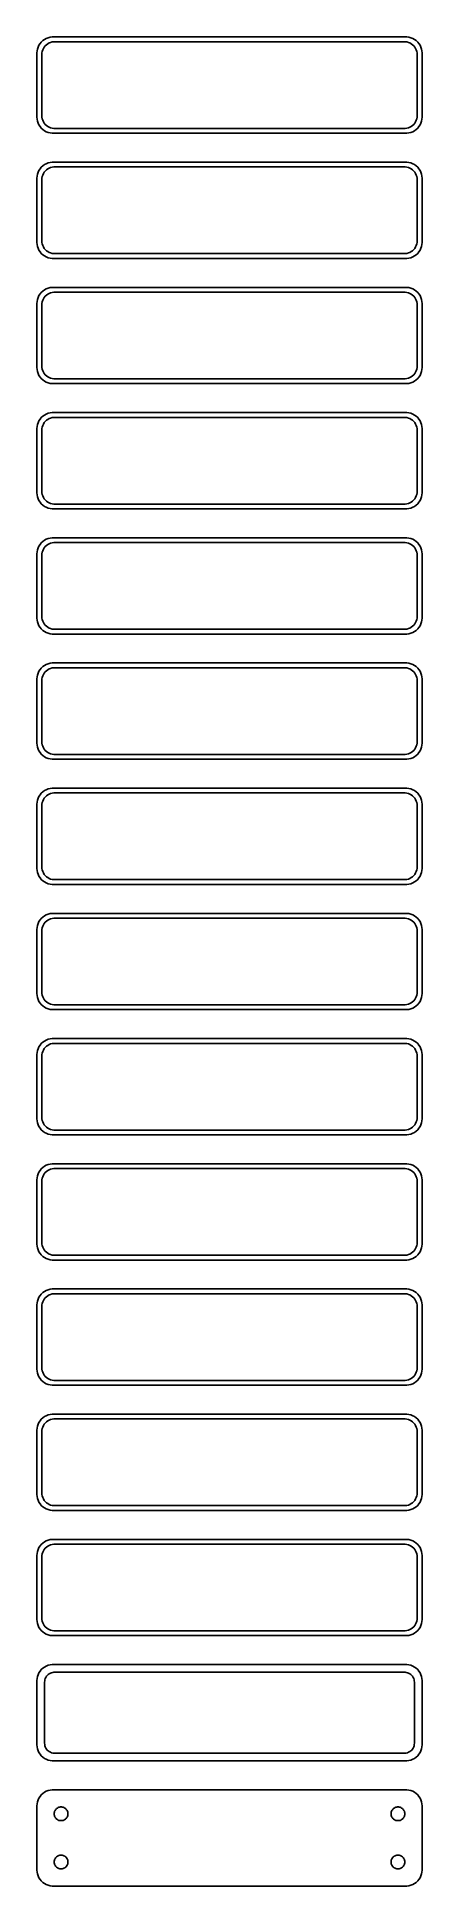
# Model space of a CAD drawing. Header units: metres. Extents: x -60 to 60, y 570 to 1146.
import ezdxf

# ---------------------------------------------------------------- set-up
doc = ezdxf.new("R2010")
doc.units = ezdxf.units.M

msp = doc.modelspace()

# ---------------------------------------------------------------- linework, layer by layer
for p, q in [((-59.9606, 1141.63), (-60, 1141)), ((-60, 1141), (-60, 1121)), ((-59.8429, 1142.24), (-59.9606, 1141.63)), ((-59.6489, 1142.84), (-59.8429, 1142.24)), ((-59.3815, 1143.41), (-59.6489, 1142.84)), ((-59.0451, 1143.94), (-59.3815, 1143.41)), ((-58.6448, 1144.42), (-59.0451, 1143.94)), ((-58.1871, 1144.85), (-58.6448, 1144.42)), ((-58.5, 1140.5), (-58.4685, 1141)), ((-58.5, 1121.5), (-58.5, 1140.5)), ((-58.4685, 1141), (-58.3743, 1141.49)), ((-58.3743, 1141.49), (-58.2191, 1141.97)), ((-58.2191, 1141.97), (-58.0052, 1142.43)), ((-57.6791, 1145.22), (-58.1871, 1144.85)), ((-58.0052, 1142.43), (-57.7361, 1142.85)), ((-57.7361, 1142.85), (-57.4159, 1143.24)), ((-57.1289, 1145.52), (-57.6791, 1145.22)), ((-57.4159, 1143.24), (-57.0497, 1143.58)), ((-56.5451, 1145.76), (-57.1289, 1145.52)), ((-57.0497, 1143.58), (-56.6433, 1143.88)), ((-56.6433, 1143.88), (-56.2031, 1144.12)), ((-55.9369, 1145.91), (-56.5451, 1145.76)), ((-56.2031, 1144.12), (-55.7361, 1144.3)), ((-55.3139, 1145.99), (-55.9369, 1145.91)), ((-55.7361, 1144.3), (-55.2495, 1144.43)), ((55.3139, 1145.99), (-55.3139, 1145.99)), ((-55.2495, 1144.43), (-54.7512, 1144.49)), ((-54.7512, 1144.49), (54.7512, 1144.49)), ((54.7512, 1144.49), (55.2495, 1144.43)), ((55.2495, 1144.43), (55.7361, 1144.3)), ((55.9369, 1145.91), (55.3139, 1145.99)), ((55.7361, 1144.3), (56.2031, 1144.12)), ((56.5451, 1145.76), (55.9369, 1145.91)), ((56.2031, 1144.12), (56.6433, 1143.88)), ((57.1289, 1145.52), (56.5451, 1145.76)), ((56.6433, 1143.88), (57.0497, 1143.58)), ((57.0497, 1143.58), (57.4159, 1143.24)), ((57.6791, 1145.22), (57.1289, 1145.52)), ((57.4159, 1143.24), (57.7361, 1142.85)), ((58.1871, 1144.85), (57.6791, 1145.22)), ((57.7361, 1142.85), (58.0052, 1142.43)), ((58.0052, 1142.43), (58.2191, 1141.97)), ((58.6448, 1144.42), (58.1871, 1144.85)), ((58.2191, 1141.97), (58.3743, 1141.49)), ((58.3743, 1141.49), (58.4685, 1141)), ((58.4685, 1141), (58.5, 1140.5)), ((58.5, 1140.5), (58.5, 1121.5)), ((59.0451, 1143.94), (58.6448, 1144.42)), ((59.3815, 1143.41), (59.0451, 1143.94)), ((59.6489, 1142.84), (59.3815, 1143.41)), ((59.8429, 1142.24), (59.6489, 1142.84)), ((59.9606, 1141.63), (59.8429, 1142.24)), ((60, 1141), (59.9606, 1141.63)), ((60, 1121), (60, 1141)), ((-60, 1121), (-59.9606, 1120.37)), ((-59.9606, 1120.37), (-59.8429, 1119.76)), ((-59.8429, 1119.76), (-59.6489, 1119.16)), ((-59.6489, 1119.16), (-59.3815, 1118.59)), ((-59.3815, 1118.59), (-59.0451, 1118.06)), ((-59.0451, 1118.06), (-58.6448, 1117.58)), ((-58.6448, 1117.58), (-58.1871, 1117.15)), ((-58.4685, 1121), (-58.5, 1121.5)), ((-58.3743, 1120.51), (-58.4685, 1121)), ((-58.2191, 1120.03), (-58.3743, 1120.51)), ((-58.0052, 1119.57), (-58.2191, 1120.03)), ((-57.7361, 1119.15), (-58.0052, 1119.57)), ((-57.4159, 1118.76), (-57.7361, 1119.15)), ((-57.0497, 1118.42), (-57.4159, 1118.76)), ((-56.6433, 1118.12), (-57.0497, 1118.42)), ((-56.2031, 1117.88), (-56.6433, 1118.12)), ((-55.7361, 1117.7), (-56.2031, 1117.88)), ((-55.2495, 1117.57), (-55.7361, 1117.7)), ((-54.7512, 1117.51), (-55.2495, 1117.57)), ((54.7512, 1117.51), (-54.7512, 1117.51)), ((55.2495, 1117.57), (54.7512, 1117.51)), ((55.7361, 1117.7), (55.2495, 1117.57)), ((56.2031, 1117.88), (55.7361, 1117.7)), ((56.6433, 1118.12), (56.2031, 1117.88)), ((57.0497, 1118.42), (56.6433, 1118.12)), ((57.4159, 1118.76), (57.0497, 1118.42)), ((57.7361, 1119.15), (57.4159, 1118.76)), ((58.0052, 1119.57), (57.7361, 1119.15)), ((58.2191, 1120.03), (58.0052, 1119.57)), ((58.1871, 1117.15), (58.6448, 1117.58)), ((58.3743, 1120.51), (58.2191, 1120.03)), ((58.4685, 1121), (58.3743, 1120.51)), ((58.5, 1121.5), (58.4685, 1121)), ((58.6448, 1117.58), (59.0451, 1118.06)), ((59.0451, 1118.06), (59.3815, 1118.59)), ((59.3815, 1118.59), (59.6489, 1119.16)), ((59.6489, 1119.16), (59.8429, 1119.76)), ((59.8429, 1119.76), (59.9606, 1120.37)), ((59.9606, 1120.37), (60, 1121)), ((-58.1871, 1117.15), (-57.6791, 1116.78)), ((-57.6791, 1116.78), (-57.1289, 1116.48)), ((-57.1289, 1116.48), (-56.5451, 1116.24)), ((-56.5451, 1116.24), (-55.9369, 1116.09)), ((-55.9369, 1116.09), (-55.3139, 1116.01)), ((-55.3139, 1116.01), (55.3139, 1116.01)), ((55.3139, 1116.01), (55.9369, 1116.09)), ((55.9369, 1116.09), (56.5451, 1116.24)), ((56.5451, 1116.24), (57.1289, 1116.48)), ((57.1289, 1116.48), (57.6791, 1116.78)), ((57.6791, 1116.78), (58.1871, 1117.15)), ((-57.6791, 1106.22), (-58.1871, 1105.85)), ((-57.1289, 1106.52), (-57.6791, 1106.22)), ((-56.5451, 1106.76), (-57.1289, 1106.52)), ((-55.9369, 1106.91), (-56.5451, 1106.76)), ((-55.3139, 1106.99), (-55.9369, 1106.91)), ((55.3139, 1106.99), (-55.3139, 1106.99)), ((55.9369, 1106.91), (55.3139, 1106.99)), ((56.5451, 1106.76), (55.9369, 1106.91)), ((57.1289, 1106.52), (56.5451, 1106.76)), ((57.6791, 1106.22), (57.1289, 1106.52)), ((58.1871, 1105.85), (57.6791, 1106.22)), ((-59.9606, 1102.63), (-60, 1102)), ((-60, 1102), (-60, 1082)), ((-59.8429, 1103.24), (-59.9606, 1102.63)), ((-59.6489, 1103.84), (-59.8429, 1103.24)), ((-59.3815, 1104.41), (-59.6489, 1103.84)), ((-59.0451, 1104.94), (-59.3815, 1104.41)), ((-58.6448, 1105.42), (-59.0451, 1104.94)), ((-58.1871, 1105.85), (-58.6448, 1105.42)), ((-58.5, 1101.5), (-58.4685, 1102)), ((-58.5, 1082.5), (-58.5, 1101.5)), ((-58.4685, 1102), (-58.3743, 1102.49)), ((-58.3743, 1102.49), (-58.2191, 1102.97)), ((-58.2191, 1102.97), (-58.0052, 1103.43)), ((-58.0052, 1103.43), (-57.7361, 1103.85)), ((-57.7361, 1103.85), (-57.4159, 1104.24)), ((-57.4159, 1104.24), (-57.0497, 1104.58)), ((-57.0497, 1104.58), (-56.6433, 1104.88)), ((-56.6433, 1104.88), (-56.2031, 1105.12)), ((-56.2031, 1105.12), (-55.7361, 1105.3)), ((-55.7361, 1105.3), (-55.2495, 1105.43)), ((-55.2495, 1105.43), (-54.7512, 1105.49)), ((-54.7512, 1105.49), (54.7512, 1105.49)), ((54.7512, 1105.49), (55.2495, 1105.43)), ((55.2495, 1105.43), (55.7361, 1105.3)), ((55.7361, 1105.3), (56.2031, 1105.12)), ((56.2031, 1105.12), (56.6433, 1104.88)), ((56.6433, 1104.88), (57.0497, 1104.58)), ((57.0497, 1104.58), (57.4159, 1104.24)), ((57.4159, 1104.24), (57.7361, 1103.85)), ((57.7361, 1103.85), (58.0052, 1103.43)), ((58.0052, 1103.43), (58.2191, 1102.97)), ((58.6448, 1105.42), (58.1871, 1105.85)), ((58.2191, 1102.97), (58.3743, 1102.49)), ((58.3743, 1102.49), (58.4685, 1102)), ((58.4685, 1102), (58.5, 1101.5)), ((58.5, 1101.5), (58.5, 1082.5)), ((59.0451, 1104.94), (58.6448, 1105.42)), ((59.3815, 1104.41), (59.0451, 1104.94)), ((59.6489, 1103.84), (59.3815, 1104.41)), ((59.8429, 1103.24), (59.6489, 1103.84)), ((59.9606, 1102.63), (59.8429, 1103.24)), ((60, 1102), (59.9606, 1102.63)), ((60, 1082), (60, 1102)), ((-60, 1082), (-59.9606, 1081.37)), ((-59.9606, 1081.37), (-59.8429, 1080.76)), ((-59.8429, 1080.76), (-59.6489, 1080.16)), ((-59.6489, 1080.16), (-59.3815, 1079.59)), ((-59.3815, 1079.59), (-59.0451, 1079.06)), ((-59.0451, 1079.06), (-58.6448, 1078.58)), ((-58.6448, 1078.58), (-58.1871, 1078.15)), ((-58.4685, 1082), (-58.5, 1082.5)), ((-58.3743, 1081.51), (-58.4685, 1082)), ((-58.2191, 1081.03), (-58.3743, 1081.51)), ((-58.0052, 1080.57), (-58.2191, 1081.03)), ((-58.1871, 1078.15), (-57.6791, 1077.78)), ((-57.7361, 1080.15), (-58.0052, 1080.57)), ((-57.4159, 1079.76), (-57.7361, 1080.15)), ((-57.6791, 1077.78), (-57.1289, 1077.48)), ((-57.0497, 1079.42), (-57.4159, 1079.76)), ((-57.1289, 1077.48), (-56.5451, 1077.24)), ((-56.6433, 1079.12), (-57.0497, 1079.42)), ((-56.2031, 1078.88), (-56.6433, 1079.12)), ((-56.5451, 1077.24), (-55.9369, 1077.09)), ((-55.7361, 1078.7), (-56.2031, 1078.88)), ((-55.9369, 1077.09), (-55.3139, 1077.01)), ((-55.2495, 1078.57), (-55.7361, 1078.7)), ((-54.7512, 1078.51), (-55.2495, 1078.57)), ((54.7512, 1078.51), (-54.7512, 1078.51)), ((55.2495, 1078.57), (54.7512, 1078.51)), ((55.7361, 1078.7), (55.2495, 1078.57)), ((55.3139, 1077.01), (55.9369, 1077.09)), ((56.2031, 1078.88), (55.7361, 1078.7)), ((55.9369, 1077.09), (56.5451, 1077.24)), ((56.6433, 1079.12), (56.2031, 1078.88)), ((56.5451, 1077.24), (57.1289, 1077.48)), ((57.0497, 1079.42), (56.6433, 1079.12)), ((57.4159, 1079.76), (57.0497, 1079.42)), ((57.1289, 1077.48), (57.6791, 1077.78)), ((57.7361, 1080.15), (57.4159, 1079.76)), ((57.6791, 1077.78), (58.1871, 1078.15)), ((58.0052, 1080.57), (57.7361, 1080.15)), ((58.2191, 1081.03), (58.0052, 1080.57)), ((58.1871, 1078.15), (58.6448, 1078.58)), ((58.3743, 1081.51), (58.2191, 1081.03)), ((58.4685, 1082), (58.3743, 1081.51)), ((58.5, 1082.5), (58.4685, 1082)), ((58.6448, 1078.58), (59.0451, 1079.06)), ((59.0451, 1079.06), (59.3815, 1079.59)), ((59.3815, 1079.59), (59.6489, 1080.16)), ((59.6489, 1080.16), (59.8429, 1080.76)), ((59.8429, 1080.76), (59.9606, 1081.37)), ((59.9606, 1081.37), (60, 1082)), ((-55.3139, 1077.01), (55.3139, 1077.01)), ((-59.0451, 1065.94), (-59.3815, 1065.41)), ((-58.6448, 1066.42), (-59.0451, 1065.94)), ((-58.1871, 1066.85), (-58.6448, 1066.42)), ((-57.6791, 1067.22), (-58.1871, 1066.85)), ((-57.1289, 1067.52), (-57.6791, 1067.22)), ((-57.4159, 1065.24), (-57.0497, 1065.58)), ((-56.5451, 1067.76), (-57.1289, 1067.52)), ((-57.0497, 1065.58), (-56.6433, 1065.88)), ((-56.6433, 1065.88), (-56.2031, 1066.12)), ((-55.9369, 1067.91), (-56.5451, 1067.76)), ((-56.2031, 1066.12), (-55.7361, 1066.3)), ((-55.3139, 1067.99), (-55.9369, 1067.91)), ((-55.7361, 1066.3), (-55.2495, 1066.43)), ((55.3139, 1067.99), (-55.3139, 1067.99)), ((-55.2495, 1066.43), (-54.7512, 1066.49)), ((-54.7512, 1066.49), (54.7512, 1066.49)), ((54.7512, 1066.49), (55.2495, 1066.43)), ((55.2495, 1066.43), (55.7361, 1066.3)), ((55.9369, 1067.91), (55.3139, 1067.99)), ((55.7361, 1066.3), (56.2031, 1066.12)), ((56.5451, 1067.76), (55.9369, 1067.91)), ((56.2031, 1066.12), (56.6433, 1065.88)), ((57.1289, 1067.52), (56.5451, 1067.76)), ((56.6433, 1065.88), (57.0497, 1065.58)), ((57.0497, 1065.58), (57.4159, 1065.24)), ((57.6791, 1067.22), (57.1289, 1067.52)), ((58.1871, 1066.85), (57.6791, 1067.22)), ((58.6448, 1066.42), (58.1871, 1066.85)), ((59.0451, 1065.94), (58.6448, 1066.42)), ((59.3815, 1065.41), (59.0451, 1065.94)), ((-59.9606, 1063.63), (-60, 1063)), ((-60, 1063), (-60, 1043)), ((-59.8429, 1064.24), (-59.9606, 1063.63)), ((-59.6489, 1064.84), (-59.8429, 1064.24)), ((-59.3815, 1065.41), (-59.6489, 1064.84)), ((-58.5, 1062.5), (-58.4685, 1063)), ((-58.5, 1043.5), (-58.5, 1062.5)), ((-58.4685, 1063), (-58.3743, 1063.49)), ((-58.3743, 1063.49), (-58.2191, 1063.97)), ((-58.2191, 1063.97), (-58.0052, 1064.43)), ((-58.0052, 1064.43), (-57.7361, 1064.85)), ((-57.7361, 1064.85), (-57.4159, 1065.24)), ((57.4159, 1065.24), (57.7361, 1064.85)), ((57.7361, 1064.85), (58.0052, 1064.43)), ((58.0052, 1064.43), (58.2191, 1063.97)), ((58.2191, 1063.97), (58.3743, 1063.49)), ((58.3743, 1063.49), (58.4685, 1063)), ((58.4685, 1063), (58.5, 1062.5)), ((58.5, 1062.5), (58.5, 1043.5)), ((59.6489, 1064.84), (59.3815, 1065.41)), ((59.8429, 1064.24), (59.6489, 1064.84)), ((59.9606, 1063.63), (59.8429, 1064.24)), ((60, 1063), (59.9606, 1063.63)), ((60, 1043), (60, 1063)), ((-60, 1043), (-59.9606, 1042.37)), ((-58.4685, 1043), (-58.5, 1043.5)), ((-58.3743, 1042.51), (-58.4685, 1043)), ((58.4685, 1043), (58.3743, 1042.51)), ((58.5, 1043.5), (58.4685, 1043)), ((59.9606, 1042.37), (60, 1043)), ((-59.9606, 1042.37), (-59.8429, 1041.76)), ((-59.8429, 1041.76), (-59.6489, 1041.16)), ((-59.6489, 1041.16), (-59.3815, 1040.59)), ((-59.3815, 1040.59), (-59.0451, 1040.06)), ((-59.0451, 1040.06), (-58.6448, 1039.58)), ((-58.6448, 1039.58), (-58.1871, 1039.15)), ((-58.2191, 1042.03), (-58.3743, 1042.51)), ((-58.0052, 1041.57), (-58.2191, 1042.03)), ((-58.1871, 1039.15), (-57.6791, 1038.78)), ((-57.7361, 1041.15), (-58.0052, 1041.57)), ((-57.4159, 1040.76), (-57.7361, 1041.15)), ((-57.6791, 1038.78), (-57.1289, 1038.48)), ((-57.0497, 1040.42), (-57.4159, 1040.76)), ((-57.1289, 1038.48), (-56.5451, 1038.24)), ((-56.6433, 1040.12), (-57.0497, 1040.42)), ((-56.2031, 1039.88), (-56.6433, 1040.12)), ((-56.5451, 1038.24), (-55.9369, 1038.09)), ((-55.7361, 1039.7), (-56.2031, 1039.88)), ((-55.9369, 1038.09), (-55.3139, 1038.01)), ((-55.2495, 1039.57), (-55.7361, 1039.7)), ((-55.3139, 1038.01), (55.3139, 1038.01)), ((-54.7512, 1039.51), (-55.2495, 1039.57)), ((54.7512, 1039.51), (-54.7512, 1039.51)), ((55.2495, 1039.57), (54.7512, 1039.51)), ((55.7361, 1039.7), (55.2495, 1039.57)), ((55.3139, 1038.01), (55.9369, 1038.09)), ((56.2031, 1039.88), (55.7361, 1039.7)), ((55.9369, 1038.09), (56.5451, 1038.24)), ((56.6433, 1040.12), (56.2031, 1039.88)), ((56.5451, 1038.24), (57.1289, 1038.48)), ((57.0497, 1040.42), (56.6433, 1040.12)), ((57.4159, 1040.76), (57.0497, 1040.42)), ((57.1289, 1038.48), (57.6791, 1038.78)), ((57.7361, 1041.15), (57.4159, 1040.76)), ((57.6791, 1038.78), (58.1871, 1039.15)), ((58.0052, 1041.57), (57.7361, 1041.15)), ((58.2191, 1042.03), (58.0052, 1041.57)), ((58.1871, 1039.15), (58.6448, 1039.58)), ((58.3743, 1042.51), (58.2191, 1042.03)), ((58.6448, 1039.58), (59.0451, 1040.06)), ((59.0451, 1040.06), (59.3815, 1040.59)), ((59.3815, 1040.59), (59.6489, 1041.16)), ((59.6489, 1041.16), (59.8429, 1041.76)), ((59.8429, 1041.76), (59.9606, 1042.37)), ((-59.6489, 1025.84), (-59.8429, 1025.24)), ((-59.3815, 1026.41), (-59.6489, 1025.84)), ((-59.0451, 1026.94), (-59.3815, 1026.41)), ((-58.6448, 1027.42), (-59.0451, 1026.94)), ((-58.1871, 1027.85), (-58.6448, 1027.42)), ((-58.2191, 1024.97), (-58.0052, 1025.43)), ((-57.6791, 1028.22), (-58.1871, 1027.85)), ((-58.0052, 1025.43), (-57.7361, 1025.85)), ((-57.7361, 1025.85), (-57.4159, 1026.24)), ((-57.1289, 1028.52), (-57.6791, 1028.22)), ((-57.4159, 1026.24), (-57.0497, 1026.58)), ((-56.5451, 1028.76), (-57.1289, 1028.52)), ((-57.0497, 1026.58), (-56.6433, 1026.88)), ((-56.6433, 1026.88), (-56.2031, 1027.12)), ((-55.9369, 1028.91), (-56.5451, 1028.76)), ((-56.2031, 1027.12), (-55.7361, 1027.3)), ((-55.3139, 1028.99), (-55.9369, 1028.91)), ((-55.7361, 1027.3), (-55.2495, 1027.43)), ((55.3139, 1028.99), (-55.3139, 1028.99)), ((-55.2495, 1027.43), (-54.7512, 1027.49)), ((-54.7512, 1027.49), (54.7512, 1027.49)), ((54.7512, 1027.49), (55.2495, 1027.43)), ((55.2495, 1027.43), (55.7361, 1027.3)), ((55.9369, 1028.91), (55.3139, 1028.99)), ((55.7361, 1027.3), (56.2031, 1027.12)), ((56.5451, 1028.76), (55.9369, 1028.91)), ((56.2031, 1027.12), (56.6433, 1026.88)), ((57.1289, 1028.52), (56.5451, 1028.76)), ((56.6433, 1026.88), (57.0497, 1026.58)), ((57.0497, 1026.58), (57.4159, 1026.24)), ((57.6791, 1028.22), (57.1289, 1028.52)), ((57.4159, 1026.24), (57.7361, 1025.85)), ((58.1871, 1027.85), (57.6791, 1028.22)), ((57.7361, 1025.85), (58.0052, 1025.43)), ((58.0052, 1025.43), (58.2191, 1024.97)), ((58.6448, 1027.42), (58.1871, 1027.85)), ((59.0451, 1026.94), (58.6448, 1027.42)), ((59.3815, 1026.41), (59.0451, 1026.94)), ((59.6489, 1025.84), (59.3815, 1026.41)), ((59.8429, 1025.24), (59.6489, 1025.84)), ((-59.9606, 1024.63), (-60, 1024)), ((-60, 1024), (-60, 1004)), ((-59.8429, 1025.24), (-59.9606, 1024.63)), ((-58.5, 1023.5), (-58.4685, 1024)), ((-58.5, 1004.5), (-58.5, 1023.5)), ((-58.4685, 1024), (-58.3743, 1024.49)), ((-58.3743, 1024.49), (-58.2191, 1024.97)), ((58.2191, 1024.97), (58.3743, 1024.49)), ((58.3743, 1024.49), (58.4685, 1024)), ((58.4685, 1024), (58.5, 1023.5)), ((58.5, 1023.5), (58.5, 1004.5)), ((59.9606, 1024.63), (59.8429, 1025.24)), ((60, 1024), (59.9606, 1024.63)), ((60, 1004), (60, 1024)), ((-60, 1004), (-59.9606, 1003.37)), ((-59.9606, 1003.37), (-59.8429, 1002.76)), ((-59.8429, 1002.76), (-59.6489, 1002.16)), ((-58.4685, 1004), (-58.5, 1004.5)), ((-58.3743, 1003.51), (-58.4685, 1004)), ((-58.2191, 1003.03), (-58.3743, 1003.51)), ((-58.0052, 1002.57), (-58.2191, 1003.03)), ((-57.7361, 1002.15), (-58.0052, 1002.57)), ((58.0052, 1002.57), (57.7361, 1002.15)), ((58.2191, 1003.03), (58.0052, 1002.57)), ((58.3743, 1003.51), (58.2191, 1003.03)), ((58.4685, 1004), (58.3743, 1003.51)), ((58.5, 1004.5), (58.4685, 1004)), ((59.6489, 1002.16), (59.8429, 1002.76)), ((59.8429, 1002.76), (59.9606, 1003.37)), ((59.9606, 1003.37), (60, 1004)), ((-59.6489, 1002.16), (-59.3815, 1001.59)), ((-59.3815, 1001.59), (-59.0451, 1001.06)), ((-59.0451, 1001.06), (-58.6448, 1000.58)), ((-58.6448, 1000.58), (-58.1871, 1000.15)), ((-58.1871, 1000.15), (-57.6791, 999.778)), ((-57.4159, 1001.76), (-57.7361, 1002.15)), ((-57.6791, 999.778), (-57.1289, 999.476)), ((-57.0497, 1001.42), (-57.4159, 1001.76)), ((-57.1289, 999.476), (-56.5451, 999.245)), ((-56.6433, 1001.12), (-57.0497, 1001.42)), ((-56.2031, 1000.88), (-56.6433, 1001.12)), ((-56.5451, 999.245), (-55.9369, 999.089)), ((-55.7361, 1000.7), (-56.2031, 1000.88)), ((-55.9369, 999.089), (-55.3139, 999.01)), ((-55.2495, 1000.57), (-55.7361, 1000.7)), ((-55.3139, 999.01), (55.3139, 999.01)), ((-54.7512, 1000.51), (-55.2495, 1000.57)), ((54.7512, 1000.51), (-54.7512, 1000.51)), ((55.2495, 1000.57), (54.7512, 1000.51)), ((55.7361, 1000.7), (55.2495, 1000.57)), ((55.3139, 999.01), (55.9369, 999.089)), ((56.2031, 1000.88), (55.7361, 1000.7)), ((55.9369, 999.089), (56.5451, 999.245)), ((56.6433, 1001.12), (56.2031, 1000.88)), ((56.5451, 999.245), (57.1289, 999.476)), ((57.0497, 1001.42), (56.6433, 1001.12)), ((57.4159, 1001.76), (57.0497, 1001.42)), ((57.1289, 999.476), (57.6791, 999.778)), ((57.7361, 1002.15), (57.4159, 1001.76)), ((57.6791, 999.778), (58.1871, 1000.15)), ((58.1871, 1000.15), (58.6448, 1000.58)), ((58.6448, 1000.58), (59.0451, 1001.06)), ((59.0451, 1001.06), (59.3815, 1001.59)), ((59.3815, 1001.59), (59.6489, 1002.16)), ((-59.9606, 985.627), (-60, 985)), ((-60, 985), (-60, 965)), ((-59.8429, 986.243), (-59.9606, 985.627)), ((-59.6489, 986.841), (-59.8429, 986.243)), ((-59.3815, 987.409), (-59.6489, 986.841)), ((-59.0451, 987.939), (-59.3815, 987.409)), ((-58.6448, 988.423), (-59.0451, 987.939)), ((-58.1871, 988.853), (-58.6448, 988.423)), ((-58.5, 984.5), (-58.4685, 985.001)), ((-58.4685, 985.001), (-58.3743, 985.495)), ((-58.3743, 985.495), (-58.2191, 985.972)), ((-58.2191, 985.972), (-58.0052, 986.427)), ((-57.6791, 989.222), (-58.1871, 988.853)), ((-58.0052, 986.427), (-57.7361, 986.851)), ((-57.7361, 986.851), (-57.4159, 987.238)), ((-57.1289, 989.524), (-57.6791, 989.222)), ((-57.4159, 987.238), (-57.0497, 987.582)), ((-56.5451, 989.755), (-57.1289, 989.524)), ((-57.0497, 987.582), (-56.6433, 987.877)), ((-56.6433, 987.877), (-56.2031, 988.119)), ((-55.9369, 989.911), (-56.5451, 989.755)), ((-56.2031, 988.119), (-55.7361, 988.304)), ((-55.3139, 989.99), (-55.9369, 989.911)), ((-55.7361, 988.304), (-55.2495, 988.429)), ((55.3139, 989.99), (-55.3139, 989.99)), ((-55.2495, 988.429), (-54.7512, 988.492)), ((-54.7512, 988.492), (54.7512, 988.492)), ((54.7512, 988.492), (55.2495, 988.429)), ((55.2495, 988.429), (55.7361, 988.304)), ((55.9369, 989.911), (55.3139, 989.99)), ((55.7361, 988.304), (56.2031, 988.119)), ((56.5451, 989.755), (55.9369, 989.911)), ((56.2031, 988.119), (56.6433, 987.877)), ((57.1289, 989.524), (56.5451, 989.755)), ((56.6433, 987.877), (57.0497, 987.582)), ((57.0497, 987.582), (57.4159, 987.238)), ((57.6791, 989.222), (57.1289, 989.524)), ((57.4159, 987.238), (57.7361, 986.851)), ((58.1871, 988.853), (57.6791, 989.222)), ((57.7361, 986.851), (58.0052, 986.427)), ((58.0052, 986.427), (58.2191, 985.972)), ((58.6448, 988.423), (58.1871, 988.853)), ((58.2191, 985.972), (58.3743, 985.495)), ((58.3743, 985.495), (58.4685, 985.001)), ((58.4685, 985.001), (58.5, 984.5)), ((59.0451, 987.939), (58.6448, 988.423)), ((59.3815, 987.409), (59.0451, 987.939)), ((59.6489, 986.841), (59.3815, 987.409)), ((59.8429, 986.243), (59.6489, 986.841)), ((59.9606, 985.627), (59.8429, 986.243)), ((60, 985), (59.9606, 985.627)), ((60, 965), (60, 985)), ((-58.5, 965.5), (-58.5, 984.5)), ((58.5, 984.5), (58.5, 965.5)), ((-60, 965), (-59.9606, 964.373)), ((-59.9606, 964.373), (-59.8429, 963.757)), ((-59.8429, 963.757), (-59.6489, 963.159)), ((-59.6489, 963.159), (-59.3815, 962.591)), ((-59.3815, 962.591), (-59.0451, 962.061)), ((-59.0451, 962.061), (-58.6448, 961.577)), ((-58.4685, 964.999), (-58.5, 965.5)), ((-58.3743, 964.505), (-58.4685, 964.999)), ((-58.2191, 964.028), (-58.3743, 964.505)), ((-58.0052, 963.573), (-58.2191, 964.028)), ((-57.7361, 963.149), (-58.0052, 963.573)), ((-57.4159, 962.762), (-57.7361, 963.149)), ((-57.0497, 962.418), (-57.4159, 962.762)), ((-56.6433, 962.123), (-57.0497, 962.418)), ((-56.2031, 961.881), (-56.6433, 962.123)), ((56.6433, 962.123), (56.2031, 961.881)), ((57.0497, 962.418), (56.6433, 962.123)), ((57.4159, 962.762), (57.0497, 962.418)), ((57.7361, 963.149), (57.4159, 962.762)), ((58.0052, 963.573), (57.7361, 963.149)), ((58.2191, 964.028), (58.0052, 963.573)), ((58.3743, 964.505), (58.2191, 964.028)), ((58.4685, 964.999), (58.3743, 964.505)), ((58.5, 965.5), (58.4685, 964.999)), ((58.6448, 961.577), (59.0451, 962.061)), ((59.0451, 962.061), (59.3815, 962.591)), ((59.3815, 962.591), (59.6489, 963.159)), ((59.6489, 963.159), (59.8429, 963.757)), ((59.8429, 963.757), (59.9606, 964.373)), ((59.9606, 964.373), (60, 965)), ((-58.6448, 961.577), (-58.1871, 961.147)), ((-58.1871, 961.147), (-57.6791, 960.778)), ((-57.6791, 960.778), (-57.1289, 960.476)), ((-57.1289, 960.476), (-56.5451, 960.245)), ((-56.5451, 960.245), (-55.9369, 960.089)), ((-55.7361, 961.696), (-56.2031, 961.881)), ((-55.9369, 960.089), (-55.3139, 960.01)), ((-55.2495, 961.571), (-55.7361, 961.696)), ((-55.3139, 960.01), (55.3139, 960.01)), ((-54.7512, 961.508), (-55.2495, 961.571)), ((54.7512, 961.508), (-54.7512, 961.508)), ((55.2495, 961.571), (54.7512, 961.508)), ((55.7361, 961.696), (55.2495, 961.571)), ((55.3139, 960.01), (55.9369, 960.089)), ((56.2031, 961.881), (55.7361, 961.696)), ((55.9369, 960.089), (56.5451, 960.245)), ((56.5451, 960.245), (57.1289, 960.476)), ((57.1289, 960.476), (57.6791, 960.778)), ((57.6791, 960.778), (58.1871, 961.147)), ((58.1871, 961.147), (58.6448, 961.577)), ((-57.1289, 950.524), (-57.6791, 950.222)), ((-56.5451, 950.755), (-57.1289, 950.524)), ((-55.9369, 950.911), (-56.5451, 950.755)), ((-55.3139, 950.99), (-55.9369, 950.911)), ((55.3139, 950.99), (-55.3139, 950.99)), ((55.9369, 950.911), (55.3139, 950.99)), ((56.5451, 950.755), (55.9369, 950.911)), ((57.1289, 950.524), (56.5451, 950.755)), ((57.6791, 950.222), (57.1289, 950.524)), ((-59.9606, 946.627), (-60, 946)), ((-60, 946), (-60, 926)), ((-59.8429, 947.243), (-59.9606, 946.627)), ((-59.6489, 947.841), (-59.8429, 947.243)), ((-59.3815, 948.409), (-59.6489, 947.841)), ((-59.0451, 948.939), (-59.3815, 948.409)), ((-58.6448, 949.423), (-59.0451, 948.939)), ((-58.1871, 949.853), (-58.6448, 949.423)), ((-58.5, 945.5), (-58.4685, 946.001)), ((-58.5, 926.5), (-58.5, 945.5)), ((-58.4685, 946.001), (-58.3743, 946.495)), ((-58.3743, 946.495), (-58.2191, 946.972)), ((-58.2191, 946.972), (-58.0052, 947.427)), ((-57.6791, 950.222), (-58.1871, 949.853)), ((-58.0052, 947.427), (-57.7361, 947.851)), ((-57.7361, 947.851), (-57.4159, 948.238)), ((-57.4159, 948.238), (-57.0497, 948.582)), ((-57.0497, 948.582), (-56.6433, 948.877)), ((-56.6433, 948.877), (-56.2031, 949.119)), ((-56.2031, 949.119), (-55.7361, 949.304)), ((-55.7361, 949.304), (-55.2495, 949.429)), ((-55.2495, 949.429), (-54.7512, 949.492)), ((-54.7512, 949.492), (54.7512, 949.492)), ((54.7512, 949.492), (55.2495, 949.429)), ((55.2495, 949.429), (55.7361, 949.304)), ((55.7361, 949.304), (56.2031, 949.119)), ((56.2031, 949.119), (56.6433, 948.877)), ((56.6433, 948.877), (57.0497, 948.582)), ((57.0497, 948.582), (57.4159, 948.238)), ((57.4159, 948.238), (57.7361, 947.851)), ((58.1871, 949.853), (57.6791, 950.222)), ((57.7361, 947.851), (58.0052, 947.427)), ((58.0052, 947.427), (58.2191, 946.972)), ((58.6448, 949.423), (58.1871, 949.853)), ((58.2191, 946.972), (58.3743, 946.495)), ((58.3743, 946.495), (58.4685, 946.001)), ((58.4685, 946.001), (58.5, 945.5)), ((58.5, 945.5), (58.5, 926.5)), ((59.0451, 948.939), (58.6448, 949.423)), ((59.3815, 948.409), (59.0451, 948.939)), ((59.6489, 947.841), (59.3815, 948.409)), ((59.8429, 947.243), (59.6489, 947.841)), ((59.9606, 946.627), (59.8429, 947.243)), ((60, 946), (59.9606, 946.627)), ((60, 926), (60, 946)), ((-60, 926), (-59.9606, 925.373)), ((-59.9606, 925.373), (-59.8429, 924.757)), ((-59.8429, 924.757), (-59.6489, 924.159)), ((-59.6489, 924.159), (-59.3815, 923.591)), ((-59.3815, 923.591), (-59.0451, 923.061)), ((-59.0451, 923.061), (-58.6448, 922.577)), ((-58.6448, 922.577), (-58.1871, 922.147)), ((-58.4685, 925.999), (-58.5, 926.5)), ((-58.3743, 925.505), (-58.4685, 925.999)), ((-58.2191, 925.028), (-58.3743, 925.505)), ((-58.0052, 924.573), (-58.2191, 925.028)), ((-58.1871, 922.147), (-57.6791, 921.778)), ((-57.7361, 924.149), (-58.0052, 924.573)), ((-57.4159, 923.762), (-57.7361, 924.149)), ((-57.6791, 921.778), (-57.1289, 921.476)), ((-57.0497, 923.418), (-57.4159, 923.762)), ((-56.6433, 923.123), (-57.0497, 923.418)), ((-56.2031, 922.881), (-56.6433, 923.123)), ((-55.7361, 922.696), (-56.2031, 922.881)), ((-55.2495, 922.571), (-55.7361, 922.696)), ((-54.7512, 922.508), (-55.2495, 922.571)), ((54.7512, 922.508), (-54.7512, 922.508)), ((55.2495, 922.571), (54.7512, 922.508)), ((55.7361, 922.696), (55.2495, 922.571)), ((56.2031, 922.881), (55.7361, 922.696)), ((56.6433, 923.123), (56.2031, 922.881)), ((57.0497, 923.418), (56.6433, 923.123)), ((57.4159, 923.762), (57.0497, 923.418)), ((57.1289, 921.476), (57.6791, 921.778)), ((57.7361, 924.149), (57.4159, 923.762)), ((57.6791, 921.778), (58.1871, 922.147)), ((58.0052, 924.573), (57.7361, 924.149)), ((58.2191, 925.028), (58.0052, 924.573)), ((58.1871, 922.147), (58.6448, 922.577)), ((58.3743, 925.505), (58.2191, 925.028)), ((58.4685, 925.999), (58.3743, 925.505)), ((58.5, 926.5), (58.4685, 925.999)), ((58.6448, 922.577), (59.0451, 923.061)), ((59.0451, 923.061), (59.3815, 923.591)), ((59.3815, 923.591), (59.6489, 924.159)), ((59.6489, 924.159), (59.8429, 924.757)), ((59.8429, 924.757), (59.9606, 925.373)), ((59.9606, 925.373), (60, 926)), ((-57.1289, 921.476), (-56.5451, 921.245)), ((-56.5451, 921.245), (-55.9369, 921.089)), ((-55.9369, 921.089), (-55.3139, 921.01)), ((-55.3139, 921.01), (55.3139, 921.01)), ((55.3139, 921.01), (55.9369, 921.089)), ((55.9369, 921.089), (56.5451, 921.245)), ((56.5451, 921.245), (57.1289, 921.476)), ((-58.6448, 910.423), (-59.0451, 909.939)), ((-58.1871, 910.853), (-58.6448, 910.423)), ((-57.6791, 911.222), (-58.1871, 910.853)), ((-57.1289, 911.524), (-57.6791, 911.222)), ((-56.5451, 911.755), (-57.1289, 911.524)), ((-56.6433, 909.877), (-56.2031, 910.119)), ((-55.9369, 911.911), (-56.5451, 911.755)), ((-56.2031, 910.119), (-55.7361, 910.304)), ((-55.3139, 911.99), (-55.9369, 911.911)), ((-55.7361, 910.304), (-55.2495, 910.429)), ((55.3139, 911.99), (-55.3139, 911.99)), ((-55.2495, 910.429), (-54.7512, 910.492)), ((-54.7512, 910.492), (54.7512, 910.492)), ((54.7512, 910.492), (55.2495, 910.429)), ((55.2495, 910.429), (55.7361, 910.304)), ((55.9369, 911.911), (55.3139, 911.99)), ((55.7361, 910.304), (56.2031, 910.119)), ((56.5451, 911.755), (55.9369, 911.911)), ((56.2031, 910.119), (56.6433, 909.877)), ((57.1289, 911.524), (56.5451, 911.755)), ((57.6791, 911.222), (57.1289, 911.524)), ((58.1871, 910.853), (57.6791, 911.222)), ((58.6448, 910.423), (58.1871, 910.853)), ((59.0451, 909.939), (58.6448, 910.423)), ((-59.9606, 907.627), (-60, 907)), ((-60, 907), (-60, 887)), ((-59.8429, 908.243), (-59.9606, 907.627)), ((-59.6489, 908.841), (-59.8429, 908.243)), ((-59.3815, 909.409), (-59.6489, 908.841)), ((-59.0451, 909.939), (-59.3815, 909.409)), ((-58.5, 906.5), (-58.4685, 907.001)), ((-58.5, 887.5), (-58.5, 906.5)), ((-58.4685, 907.001), (-58.3743, 907.495)), ((-58.3743, 907.495), (-58.2191, 907.972)), ((-58.2191, 907.972), (-58.0052, 908.427)), ((-58.0052, 908.427), (-57.7361, 908.851)), ((-57.7361, 908.851), (-57.4159, 909.238)), ((-57.4159, 909.238), (-57.0497, 909.582)), ((-57.0497, 909.582), (-56.6433, 909.877)), ((56.6433, 909.877), (57.0497, 909.582)), ((57.0497, 909.582), (57.4159, 909.238)), ((57.4159, 909.238), (57.7361, 908.851)), ((57.7361, 908.851), (58.0052, 908.427)), ((58.0052, 908.427), (58.2191, 907.972)), ((58.2191, 907.972), (58.3743, 907.495)), ((58.3743, 907.495), (58.4685, 907.001)), ((58.4685, 907.001), (58.5, 906.5)), ((58.5, 906.5), (58.5, 887.5)), ((59.3815, 909.409), (59.0451, 909.939)), ((59.6489, 908.841), (59.3815, 909.409)), ((59.8429, 908.243), (59.6489, 908.841)), ((59.9606, 907.627), (59.8429, 908.243)), ((60, 907), (59.9606, 907.627)), ((60, 887), (60, 907)), ((-58.4685, 886.999), (-58.5, 887.5)), ((58.5, 887.5), (58.4685, 886.999)), ((-60, 887), (-59.9606, 886.373)), ((-59.9606, 886.373), (-59.8429, 885.757)), ((-59.8429, 885.757), (-59.6489, 885.159)), ((-59.6489, 885.159), (-59.3815, 884.591)), ((-59.3815, 884.591), (-59.0451, 884.061)), ((-59.0451, 884.061), (-58.6448, 883.577)), ((-58.6448, 883.577), (-58.1871, 883.147)), ((-58.3743, 886.505), (-58.4685, 886.999)), ((-58.2191, 886.028), (-58.3743, 886.505)), ((-58.0052, 885.573), (-58.2191, 886.028)), ((-58.1871, 883.147), (-57.6791, 882.778)), ((-57.7361, 885.149), (-58.0052, 885.573)), ((-57.4159, 884.762), (-57.7361, 885.149)), ((-57.6791, 882.778), (-57.1289, 882.476)), ((-57.0497, 884.418), (-57.4159, 884.762)), ((-57.1289, 882.476), (-56.5451, 882.245)), ((-56.6433, 884.123), (-57.0497, 884.418)), ((-56.2031, 883.881), (-56.6433, 884.123)), ((-56.5451, 882.245), (-55.9369, 882.089)), ((-55.7361, 883.696), (-56.2031, 883.881)), ((-55.9369, 882.089), (-55.3139, 882.01)), ((-55.2495, 883.571), (-55.7361, 883.696)), ((-55.3139, 882.01), (55.3139, 882.01)), ((-54.7512, 883.508), (-55.2495, 883.571)), ((54.7512, 883.508), (-54.7512, 883.508)), ((55.2495, 883.571), (54.7512, 883.508)), ((55.7361, 883.696), (55.2495, 883.571)), ((55.3139, 882.01), (55.9369, 882.089)), ((56.2031, 883.881), (55.7361, 883.696)), ((55.9369, 882.089), (56.5451, 882.245)), ((56.6433, 884.123), (56.2031, 883.881)), ((56.5451, 882.245), (57.1289, 882.476)), ((57.0497, 884.418), (56.6433, 884.123)), ((57.4159, 884.762), (57.0497, 884.418)), ((57.1289, 882.476), (57.6791, 882.778)), ((57.7361, 885.149), (57.4159, 884.762)), ((57.6791, 882.778), (58.1871, 883.147)), ((58.0052, 885.573), (57.7361, 885.149)), ((58.2191, 886.028), (58.0052, 885.573)), ((58.1871, 883.147), (58.6448, 883.577)), ((58.3743, 886.505), (58.2191, 886.028)), ((58.4685, 886.999), (58.3743, 886.505)), ((58.6448, 883.577), (59.0451, 884.061)), ((59.0451, 884.061), (59.3815, 884.591)), ((59.3815, 884.591), (59.6489, 885.159)), ((59.6489, 885.159), (59.8429, 885.757)), ((59.8429, 885.757), (59.9606, 886.373)), ((59.9606, 886.373), (60, 887)), ((-59.6489, 869.841), (-59.8429, 869.243)), ((-59.3815, 870.409), (-59.6489, 869.841)), ((-59.0451, 870.939), (-59.3815, 870.409)), ((-58.6448, 871.423), (-59.0451, 870.939)), ((-58.1871, 871.853), (-58.6448, 871.423)), ((-57.6791, 872.222), (-58.1871, 871.853)), ((-58.0052, 869.427), (-57.7361, 869.851)), ((-57.7361, 869.851), (-57.4159, 870.238)), ((-57.1289, 872.524), (-57.6791, 872.222)), ((-57.4159, 870.238), (-57.0497, 870.582)), ((-56.5451, 872.755), (-57.1289, 872.524)), ((-57.0497, 870.582), (-56.6433, 870.877)), ((-56.6433, 870.877), (-56.2031, 871.119)), ((-55.9369, 872.911), (-56.5451, 872.755)), ((-56.2031, 871.119), (-55.7361, 871.304)), ((-55.3139, 872.99), (-55.9369, 872.911)), ((-55.7361, 871.304), (-55.2495, 871.429)), ((55.3139, 872.99), (-55.3139, 872.99)), ((-55.2495, 871.429), (-54.7512, 871.492)), ((-54.7512, 871.492), (54.7512, 871.492)), ((54.7512, 871.492), (55.2495, 871.429)), ((55.2495, 871.429), (55.7361, 871.304)), ((55.9369, 872.911), (55.3139, 872.99)), ((55.7361, 871.304), (56.2031, 871.119)), ((56.5451, 872.755), (55.9369, 872.911)), ((56.2031, 871.119), (56.6433, 870.877)), ((57.1289, 872.524), (56.5451, 872.755)), ((56.6433, 870.877), (57.0497, 870.582)), ((57.0497, 870.582), (57.4159, 870.238)), ((57.6791, 872.222), (57.1289, 872.524)), ((57.4159, 870.238), (57.7361, 869.851)), ((58.1871, 871.853), (57.6791, 872.222)), ((57.7361, 869.851), (58.0052, 869.427)), ((58.6448, 871.423), (58.1871, 871.853)), ((59.0451, 870.939), (58.6448, 871.423)), ((59.3815, 870.409), (59.0451, 870.939)), ((59.6489, 869.841), (59.3815, 870.409)), ((59.8429, 869.243), (59.6489, 869.841)), ((-59.9606, 868.627), (-60, 868)), ((-60, 868), (-60, 848)), ((-59.8429, 869.243), (-59.9606, 868.627)), ((-58.5, 867.5), (-58.4685, 868.001)), ((-58.5, 848.5), (-58.5, 867.5)), ((-58.4685, 868.001), (-58.3743, 868.495)), ((-58.3743, 868.495), (-58.2191, 868.972)), ((-58.2191, 868.972), (-58.0052, 869.427)), ((58.0052, 869.427), (58.2191, 868.972)), ((58.2191, 868.972), (58.3743, 868.495)), ((58.3743, 868.495), (58.4685, 868.001)), ((58.4685, 868.001), (58.5, 867.5)), ((58.5, 867.5), (58.5, 848.5)), ((59.9606, 868.627), (59.8429, 869.243)), ((60, 868), (59.9606, 868.627)), ((60, 848), (60, 868)), ((-60, 848), (-59.9606, 847.373)), ((-59.9606, 847.373), (-59.8429, 846.757)), ((-59.8429, 846.757), (-59.6489, 846.159)), ((-58.4685, 847.999), (-58.5, 848.5)), ((-58.3743, 847.505), (-58.4685, 847.999)), ((-58.2191, 847.028), (-58.3743, 847.505)), ((-58.0052, 846.573), (-58.2191, 847.028)), ((58.2191, 847.028), (58.0052, 846.573)), ((58.3743, 847.505), (58.2191, 847.028)), ((58.4685, 847.999), (58.3743, 847.505)), ((58.5, 848.5), (58.4685, 847.999)), ((59.6489, 846.159), (59.8429, 846.757)), ((59.8429, 846.757), (59.9606, 847.373)), ((59.9606, 847.373), (60, 848)), ((-59.6489, 846.159), (-59.3815, 845.591)), ((-59.3815, 845.591), (-59.0451, 845.061)), ((-59.0451, 845.061), (-58.6448, 844.577)), ((-58.6448, 844.577), (-58.1871, 844.147)), ((-58.1871, 844.147), (-57.6791, 843.778)), ((-57.7361, 846.149), (-58.0052, 846.573)), ((-57.4159, 845.762), (-57.7361, 846.149)), ((-57.6791, 843.778), (-57.1289, 843.476)), ((-57.0497, 845.418), (-57.4159, 845.762)), ((-57.1289, 843.476), (-56.5451, 843.245)), ((-56.6433, 845.123), (-57.0497, 845.418)), ((-56.2031, 844.881), (-56.6433, 845.123)), ((-56.5451, 843.245), (-55.9369, 843.089)), ((-55.7361, 844.696), (-56.2031, 844.881)), ((-55.9369, 843.089), (-55.3139, 843.01)), ((-55.2495, 844.571), (-55.7361, 844.696)), ((-55.3139, 843.01), (55.3139, 843.01)), ((-54.7512, 844.508), (-55.2495, 844.571)), ((54.7512, 844.508), (-54.7512, 844.508)), ((55.2495, 844.571), (54.7512, 844.508)), ((55.7361, 844.696), (55.2495, 844.571)), ((55.3139, 843.01), (55.9369, 843.089)), ((56.2031, 844.881), (55.7361, 844.696)), ((55.9369, 843.089), (56.5451, 843.245)), ((56.6433, 845.123), (56.2031, 844.881)), ((56.5451, 843.245), (57.1289, 843.476)), ((57.0497, 845.418), (56.6433, 845.123)), ((57.4159, 845.762), (57.0497, 845.418)), ((57.1289, 843.476), (57.6791, 843.778)), ((57.7361, 846.149), (57.4159, 845.762)), ((57.6791, 843.778), (58.1871, 844.147)), ((58.0052, 846.573), (57.7361, 846.149)), ((58.1871, 844.147), (58.6448, 844.577)), ((58.6448, 844.577), (59.0451, 845.061)), ((59.0451, 845.061), (59.3815, 845.591)), ((59.3815, 845.591), (59.6489, 846.159)), ((-59.9606, 829.627), (-60, 829)), ((-59.8429, 830.243), (-59.9606, 829.627)), ((-59.6489, 830.841), (-59.8429, 830.243)), ((-59.3815, 831.409), (-59.6489, 830.841)), ((-59.0451, 831.939), (-59.3815, 831.409)), ((-58.6448, 832.423), (-59.0451, 831.939)), ((-58.1871, 832.853), (-58.6448, 832.423)), ((-58.4685, 829.001), (-58.3743, 829.495)), ((-58.3743, 829.495), (-58.2191, 829.972)), ((-58.2191, 829.972), (-58.0052, 830.427)), ((-57.6791, 833.222), (-58.1871, 832.853)), ((-58.0052, 830.427), (-57.7361, 830.851)), ((-57.7361, 830.851), (-57.4159, 831.238)), ((-57.1289, 833.524), (-57.6791, 833.222)), ((-57.4159, 831.238), (-57.0497, 831.582)), ((-56.5451, 833.755), (-57.1289, 833.524)), ((-57.0497, 831.582), (-56.6433, 831.877)), ((-56.6433, 831.877), (-56.2031, 832.119)), ((-55.9369, 833.911), (-56.5451, 833.755)), ((-56.2031, 832.119), (-55.7361, 832.304)), ((-55.3139, 833.99), (-55.9369, 833.911)), ((-55.7361, 832.304), (-55.2495, 832.429)), ((55.3139, 833.99), (-55.3139, 833.99)), ((-55.2495, 832.429), (-54.7512, 832.492)), ((-54.7512, 832.492), (54.7512, 832.492)), ((54.7512, 832.492), (55.2495, 832.429)), ((55.2495, 832.429), (55.7361, 832.304)), ((55.9369, 833.911), (55.3139, 833.99)), ((55.7361, 832.304), (56.2031, 832.119)), ((56.5451, 833.755), (55.9369, 833.911)), ((56.2031, 832.119), (56.6433, 831.877)), ((57.1289, 833.524), (56.5451, 833.755)), ((56.6433, 831.877), (57.0497, 831.582)), ((57.0497, 831.582), (57.4159, 831.238)), ((57.6791, 833.222), (57.1289, 833.524)), ((57.4159, 831.238), (57.7361, 830.851)), ((58.1871, 832.853), (57.6791, 833.222)), ((57.7361, 830.851), (58.0052, 830.427)), ((58.0052, 830.427), (58.2191, 829.972)), ((58.6448, 832.423), (58.1871, 832.853)), ((58.2191, 829.972), (58.3743, 829.495)), ((58.3743, 829.495), (58.4685, 829.001)), ((59.0451, 831.939), (58.6448, 832.423)), ((59.3815, 831.409), (59.0451, 831.939)), ((59.6489, 830.841), (59.3815, 831.409)), ((59.8429, 830.243), (59.6489, 830.841)), ((59.9606, 829.627), (59.8429, 830.243)), ((60, 829), (59.9606, 829.627)), ((-60, 829), (-60, 809)), ((-58.5, 828.5), (-58.4685, 829.001)), ((-58.5, 809.5), (-58.5, 828.5)), ((58.4685, 829.001), (58.5, 828.5)), ((58.5, 828.5), (58.5, 809.5)), ((60, 809), (60, 829)), ((-60, 809), (-59.9606, 808.373)), ((-59.9606, 808.373), (-59.8429, 807.757)), ((-59.8429, 807.757), (-59.6489, 807.159)), ((-59.6489, 807.159), (-59.3815, 806.591)), ((-59.3815, 806.591), (-59.0451, 806.061)), ((-58.4685, 808.999), (-58.5, 809.5)), ((-58.3743, 808.505), (-58.4685, 808.999)), ((-58.2191, 808.028), (-58.3743, 808.505)), ((-58.0052, 807.573), (-58.2191, 808.028)), ((-57.7361, 807.149), (-58.0052, 807.573)), ((-57.4159, 806.762), (-57.7361, 807.149)), ((-57.0497, 806.418), (-57.4159, 806.762)), ((-56.6433, 806.123), (-57.0497, 806.418)), ((57.0497, 806.418), (56.6433, 806.123)), ((57.4159, 806.762), (57.0497, 806.418)), ((57.7361, 807.149), (57.4159, 806.762)), ((58.0052, 807.573), (57.7361, 807.149)), ((58.2191, 808.028), (58.0052, 807.573)), ((58.3743, 808.505), (58.2191, 808.028)), ((58.4685, 808.999), (58.3743, 808.505)), ((58.5, 809.5), (58.4685, 808.999)), ((59.0451, 806.061), (59.3815, 806.591)), ((59.3815, 806.591), (59.6489, 807.159)), ((59.6489, 807.159), (59.8429, 807.757)), ((59.8429, 807.757), (59.9606, 808.373)), ((59.9606, 808.373), (60, 809)), ((-59.0451, 806.061), (-58.6448, 805.577)), ((-58.6448, 805.577), (-58.1871, 805.147)), ((-58.1871, 805.147), (-57.6791, 804.778)), ((-57.6791, 804.778), (-57.1289, 804.476)), ((-57.1289, 804.476), (-56.5451, 804.245)), ((-56.2031, 805.881), (-56.6433, 806.123)), ((-56.5451, 804.245), (-55.9369, 804.089)), ((-55.7361, 805.696), (-56.2031, 805.881)), ((-55.9369, 804.089), (-55.3139, 804.01)), ((-55.2495, 805.571), (-55.7361, 805.696)), ((-55.3139, 804.01), (55.3139, 804.01)), ((-54.7512, 805.508), (-55.2495, 805.571)), ((54.7512, 805.508), (-54.7512, 805.508)), ((55.2495, 805.571), (54.7512, 805.508)), ((55.7361, 805.696), (55.2495, 805.571)), ((55.3139, 804.01), (55.9369, 804.089)), ((56.2031, 805.881), (55.7361, 805.696)), ((55.9369, 804.089), (56.5451, 804.245)), ((56.6433, 806.123), (56.2031, 805.881)), ((56.5451, 804.245), (57.1289, 804.476)), ((57.1289, 804.476), (57.6791, 804.778)), ((57.6791, 804.778), (58.1871, 805.147)), ((58.1871, 805.147), (58.6448, 805.577)), ((58.6448, 805.577), (59.0451, 806.061)), ((-55.9369, 794.911), (-56.5451, 794.755)), ((-55.3139, 794.99), (-55.9369, 794.911)), ((55.3139, 794.99), (-55.3139, 794.99)), ((55.9369, 794.911), (55.3139, 794.99)), ((56.5451, 794.755), (55.9369, 794.911)), ((-59.9606, 790.627), (-60, 790)), ((-60, 790), (-60, 770)), ((-59.8429, 791.243), (-59.9606, 790.627)), ((-59.6489, 791.841), (-59.8429, 791.243)), ((-59.3815, 792.409), (-59.6489, 791.841)), ((-59.0451, 792.939), (-59.3815, 792.409)), ((-58.6448, 793.423), (-59.0451, 792.939)), ((-58.1871, 793.853), (-58.6448, 793.423)), ((-58.5, 789.5), (-58.4685, 790.001)), ((-58.5, 770.5), (-58.5, 789.5)), ((-58.4685, 790.001), (-58.3743, 790.495)), ((-58.3743, 790.495), (-58.2191, 790.972)), ((-58.2191, 790.972), (-58.0052, 791.427)), ((-57.6791, 794.222), (-58.1871, 793.853)), ((-58.0052, 791.427), (-57.7361, 791.851)), ((-57.7361, 791.851), (-57.4159, 792.238)), ((-57.1289, 794.524), (-57.6791, 794.222)), ((-57.4159, 792.238), (-57.0497, 792.582)), ((-56.5451, 794.755), (-57.1289, 794.524)), ((-57.0497, 792.582), (-56.6433, 792.877)), ((-56.6433, 792.877), (-56.2031, 793.119)), ((-56.2031, 793.119), (-55.7361, 793.304)), ((-55.7361, 793.304), (-55.2495, 793.429)), ((-55.2495, 793.429), (-54.7512, 793.492)), ((-54.7512, 793.492), (54.7512, 793.492)), ((54.7512, 793.492), (55.2495, 793.429)), ((55.2495, 793.429), (55.7361, 793.304)), ((55.7361, 793.304), (56.2031, 793.119)), ((56.2031, 793.119), (56.6433, 792.877)), ((57.1289, 794.524), (56.5451, 794.755)), ((56.6433, 792.877), (57.0497, 792.582)), ((57.0497, 792.582), (57.4159, 792.238)), ((57.6791, 794.222), (57.1289, 794.524)), ((57.4159, 792.238), (57.7361, 791.851)), ((58.1871, 793.853), (57.6791, 794.222)), ((57.7361, 791.851), (58.0052, 791.427)), ((58.0052, 791.427), (58.2191, 790.972)), ((58.6448, 793.423), (58.1871, 793.853)), ((58.2191, 790.972), (58.3743, 790.495)), ((58.3743, 790.495), (58.4685, 790.001)), ((58.4685, 790.001), (58.5, 789.5)), ((58.5, 789.5), (58.5, 770.5)), ((59.0451, 792.939), (58.6448, 793.423)), ((59.3815, 792.409), (59.0451, 792.939)), ((59.6489, 791.841), (59.3815, 792.409)), ((59.8429, 791.243), (59.6489, 791.841)), ((59.9606, 790.627), (59.8429, 791.243)), ((60, 790), (59.9606, 790.627)), ((60, 770), (60, 790)), ((-60, 770), (-59.9606, 769.373)), ((-59.9606, 769.373), (-59.8429, 768.757)), ((-59.8429, 768.757), (-59.6489, 768.159)), ((-59.6489, 768.159), (-59.3815, 767.591)), ((-59.3815, 767.591), (-59.0451, 767.061)), ((-59.0451, 767.061), (-58.6448, 766.577)), ((-58.6448, 766.577), (-58.1871, 766.147)), ((-58.4685, 769.999), (-58.5, 770.5)), ((-58.3743, 769.505), (-58.4685, 769.999)), ((-58.2191, 769.028), (-58.3743, 769.505)), ((-58.0052, 768.573), (-58.2191, 769.028)), ((-58.1871, 766.147), (-57.6791, 765.778)), ((-57.7361, 768.149), (-58.0052, 768.573)), ((-57.4159, 767.762), (-57.7361, 768.149)), ((-57.0497, 767.418), (-57.4159, 767.762)), ((-56.6433, 767.123), (-57.0497, 767.418)), ((-56.2031, 766.881), (-56.6433, 767.123)), ((-55.7361, 766.696), (-56.2031, 766.881)), ((-55.2495, 766.571), (-55.7361, 766.696)), ((-54.7512, 766.508), (-55.2495, 766.571)), ((54.7512, 766.508), (-54.7512, 766.508)), ((55.2495, 766.571), (54.7512, 766.508)), ((55.7361, 766.696), (55.2495, 766.571)), ((56.2031, 766.881), (55.7361, 766.696)), ((56.6433, 767.123), (56.2031, 766.881)), ((57.0497, 767.418), (56.6433, 767.123)), ((57.4159, 767.762), (57.0497, 767.418)), ((57.7361, 768.149), (57.4159, 767.762)), ((57.6791, 765.778), (58.1871, 766.147)), ((58.0052, 768.573), (57.7361, 768.149)), ((58.2191, 769.028), (58.0052, 768.573)), ((58.1871, 766.147), (58.6448, 766.577)), ((58.3743, 769.505), (58.2191, 769.028)), ((58.4685, 769.999), (58.3743, 769.505)), ((58.5, 770.5), (58.4685, 769.999)), ((58.6448, 766.577), (59.0451, 767.061)), ((59.0451, 767.061), (59.3815, 767.591)), ((59.3815, 767.591), (59.6489, 768.159)), ((59.6489, 768.159), (59.8429, 768.757)), ((59.8429, 768.757), (59.9606, 769.373)), ((59.9606, 769.373), (60, 770)), ((-57.6791, 765.778), (-57.1289, 765.476)), ((-57.1289, 765.476), (-56.5451, 765.245)), ((-56.5451, 765.245), (-55.9369, 765.089)), ((-55.9369, 765.089), (-55.3139, 765.01)), ((-55.3139, 765.01), (55.3139, 765.01)), ((55.3139, 765.01), (55.9369, 765.089)), ((55.9369, 765.089), (56.5451, 765.245)), ((56.5451, 765.245), (57.1289, 765.476)), ((57.1289, 765.476), (57.6791, 765.778)), ((-58.1871, 754.853), (-58.6448, 754.423)), ((-57.6791, 755.222), (-58.1871, 754.853)), ((-57.1289, 755.524), (-57.6791, 755.222)), ((-56.5451, 755.755), (-57.1289, 755.524)), ((-55.9369, 755.911), (-56.5451, 755.755)), ((-55.3139, 755.99), (-55.9369, 755.911)), ((55.3139, 755.99), (-55.3139, 755.99)), ((55.9369, 755.911), (55.3139, 755.99)), ((56.5451, 755.755), (55.9369, 755.911)), ((57.1289, 755.524), (56.5451, 755.755)), ((57.6791, 755.222), (57.1289, 755.524)), ((58.1871, 754.853), (57.6791, 755.222)), ((58.6448, 754.423), (58.1871, 754.853)), ((-59.9606, 751.627), (-60, 751)), ((-60, 751), (-60, 731)), ((-59.8429, 752.243), (-59.9606, 751.627)), ((-59.6489, 752.841), (-59.8429, 752.243)), ((-59.3815, 753.409), (-59.6489, 752.841)), ((-59.0451, 753.939), (-59.3815, 753.409)), ((-58.6448, 754.423), (-59.0451, 753.939)), ((-58.5, 750.5), (-58.4685, 751.001)), ((-58.5, 731.5), (-58.5, 750.5)), ((-58.4685, 751.001), (-58.3743, 751.495)), ((-58.3743, 751.495), (-58.2191, 751.972)), ((-58.2191, 751.972), (-58.0052, 752.427)), ((-58.0052, 752.427), (-57.7361, 752.851)), ((-57.7361, 752.851), (-57.4159, 753.238)), ((-57.4159, 753.238), (-57.0497, 753.582)), ((-57.0497, 753.582), (-56.6433, 753.877)), ((-56.6433, 753.877), (-56.2031, 754.119)), ((-56.2031, 754.119), (-55.7361, 754.304)), ((-55.7361, 754.304), (-55.2495, 754.429)), ((-55.2495, 754.429), (-54.7512, 754.492)), ((-54.7512, 754.492), (54.7512, 754.492)), ((54.7512, 754.492), (55.2495, 754.429)), ((55.2495, 754.429), (55.7361, 754.304)), ((55.7361, 754.304), (56.2031, 754.119)), ((56.2031, 754.119), (56.6433, 753.877)), ((56.6433, 753.877), (57.0497, 753.582)), ((57.0497, 753.582), (57.4159, 753.238)), ((57.4159, 753.238), (57.7361, 752.851)), ((57.7361, 752.851), (58.0052, 752.427)), ((58.0052, 752.427), (58.2191, 751.972)), ((58.2191, 751.972), (58.3743, 751.495)), ((58.3743, 751.495), (58.4685, 751.001)), ((58.4685, 751.001), (58.5, 750.5)), ((58.5, 750.5), (58.5, 731.5)), ((59.0451, 753.939), (58.6448, 754.423)), ((59.3815, 753.409), (59.0451, 753.939)), ((59.6489, 752.841), (59.3815, 753.409)), ((59.8429, 752.243), (59.6489, 752.841)), ((59.9606, 751.627), (59.8429, 752.243)), ((60, 751), (59.9606, 751.627)), ((60, 731), (60, 751)), ((-58.4685, 730.999), (-58.5, 731.5)), ((58.5, 731.5), (58.4685, 730.999)), ((-60, 731), (-59.9606, 730.373)), ((-59.9606, 730.373), (-59.8429, 729.757)), ((-59.8429, 729.757), (-59.6489, 729.159)), ((-59.6489, 729.159), (-59.3815, 728.591)), ((-59.3815, 728.591), (-59.0451, 728.061)), ((-59.0451, 728.061), (-58.6448, 727.577)), ((-58.6448, 727.577), (-58.1871, 727.147)), ((-58.3743, 730.505), (-58.4685, 730.999)), ((-58.2191, 730.028), (-58.3743, 730.505)), ((-58.0052, 729.573), (-58.2191, 730.028)), ((-58.1871, 727.147), (-57.6791, 726.778)), ((-57.7361, 729.149), (-58.0052, 729.573)), ((-57.4159, 728.762), (-57.7361, 729.149)), ((-57.6791, 726.778), (-57.1289, 726.476)), ((-57.0497, 728.418), (-57.4159, 728.762)), ((-57.1289, 726.476), (-56.5451, 726.245)), ((-56.6433, 728.123), (-57.0497, 728.418)), ((-56.2031, 727.881), (-56.6433, 728.123)), ((-56.5451, 726.245), (-55.9369, 726.089)), ((-55.7361, 727.696), (-56.2031, 727.881)), ((-55.9369, 726.089), (-55.3139, 726.01)), ((-55.2495, 727.571), (-55.7361, 727.696)), ((-55.3139, 726.01), (55.3139, 726.01)), ((-54.7512, 727.508), (-55.2495, 727.571)), ((54.7512, 727.508), (-54.7512, 727.508)), ((55.2495, 727.571), (54.7512, 727.508)), ((55.7361, 727.696), (55.2495, 727.571)), ((55.3139, 726.01), (55.9369, 726.089)), ((56.2031, 727.881), (55.7361, 727.696)), ((55.9369, 726.089), (56.5451, 726.245)), ((56.6433, 728.123), (56.2031, 727.881)), ((56.5451, 726.245), (57.1289, 726.476)), ((57.0497, 728.418), (56.6433, 728.123)), ((57.4159, 728.762), (57.0497, 728.418)), ((57.1289, 726.476), (57.6791, 726.778)), ((57.7361, 729.149), (57.4159, 728.762)), ((57.6791, 726.778), (58.1871, 727.147)), ((58.0052, 729.573), (57.7361, 729.149)), ((58.2191, 730.028), (58.0052, 729.573)), ((58.1871, 727.147), (58.6448, 727.577)), ((58.3743, 730.505), (58.2191, 730.028)), ((58.4685, 730.999), (58.3743, 730.505)), ((58.6448, 727.577), (59.0451, 728.061)), ((59.0451, 728.061), (59.3815, 728.591)), ((59.3815, 728.591), (59.6489, 729.159)), ((59.6489, 729.159), (59.8429, 729.757)), ((59.8429, 729.757), (59.9606, 730.373)), ((59.9606, 730.373), (60, 731)), ((-59.3815, 714.409), (-59.6489, 713.841)), ((-59.0451, 714.939), (-59.3815, 714.409)), ((-58.6448, 715.423), (-59.0451, 714.939)), ((-58.1871, 715.853), (-58.6448, 715.423)), ((-57.6791, 716.222), (-58.1871, 715.853)), ((-57.7361, 713.851), (-57.4159, 714.238)), ((-57.1289, 716.524), (-57.6791, 716.222)), ((-57.4159, 714.238), (-57.0497, 714.582)), ((-56.5451, 716.755), (-57.1289, 716.524)), ((-57.0497, 714.582), (-56.6433, 714.877)), ((-56.6433, 714.877), (-56.2031, 715.119)), ((-55.9369, 716.911), (-56.5451, 716.755)), ((-56.2031, 715.119), (-55.7361, 715.304)), ((-55.3139, 716.99), (-55.9369, 716.911)), ((-55.7361, 715.304), (-55.2495, 715.429)), ((55.3139, 716.99), (-55.3139, 716.99)), ((-55.2495, 715.429), (-54.7512, 715.492)), ((-54.7512, 715.492), (54.7512, 715.492)), ((54.7512, 715.492), (55.2495, 715.429)), ((55.2495, 715.429), (55.7361, 715.304)), ((55.9369, 716.911), (55.3139, 716.99)), ((55.7361, 715.304), (56.2031, 715.119)), ((56.5451, 716.755), (55.9369, 716.911)), ((56.2031, 715.119), (56.6433, 714.877)), ((57.1289, 716.524), (56.5451, 716.755)), ((56.6433, 714.877), (57.0497, 714.582)), ((57.0497, 714.582), (57.4159, 714.238)), ((57.6791, 716.222), (57.1289, 716.524)), ((57.4159, 714.238), (57.7361, 713.851)), ((58.1871, 715.853), (57.6791, 716.222)), ((58.6448, 715.423), (58.1871, 715.853)), ((59.0451, 714.939), (58.6448, 715.423)), ((59.3815, 714.409), (59.0451, 714.939)), ((59.6489, 713.841), (59.3815, 714.409)), ((-59.9606, 712.627), (-60, 712)), ((-60, 712), (-60, 692)), ((-59.8429, 713.243), (-59.9606, 712.627)), ((-59.6489, 713.841), (-59.8429, 713.243)), ((-58.5, 711.5), (-58.4685, 712.001)), ((-58.5, 692.5), (-58.5, 711.5)), ((-58.4685, 712.001), (-58.3743, 712.495)), ((-58.3743, 712.495), (-58.2191, 712.972)), ((-58.2191, 712.972), (-58.0052, 713.427)), ((-58.0052, 713.427), (-57.7361, 713.851)), ((57.7361, 713.851), (58.0052, 713.427)), ((58.0052, 713.427), (58.2191, 712.972)), ((58.2191, 712.972), (58.3743, 712.495)), ((58.3743, 712.495), (58.4685, 712.001)), ((58.4685, 712.001), (58.5, 711.5)), ((58.5, 711.5), (58.5, 692.5)), ((59.8429, 713.243), (59.6489, 713.841)), ((59.9606, 712.627), (59.8429, 713.243)), ((60, 712), (59.9606, 712.627)), ((60, 692), (60, 712)), ((-60, 692), (-59.9606, 691.373)), ((-59.9606, 691.373), (-59.8429, 690.757)), ((-58.4685, 691.999), (-58.5, 692.5)), ((-58.3743, 691.505), (-58.4685, 691.999)), ((-58.2191, 691.028), (-58.3743, 691.505)), ((58.3743, 691.505), (58.2191, 691.028)), ((58.4685, 691.999), (58.3743, 691.505)), ((58.5, 692.5), (58.4685, 691.999)), ((59.8429, 690.757), (59.9606, 691.373)), ((59.9606, 691.373), (60, 692)), ((-59.8429, 690.757), (-59.6489, 690.159)), ((-59.6489, 690.159), (-59.3815, 689.591)), ((-59.3815, 689.591), (-59.0451, 689.061)), ((-59.0451, 689.061), (-58.6448, 688.577)), ((-58.6448, 688.577), (-58.1871, 688.147)), ((-58.0052, 690.573), (-58.2191, 691.028)), ((-58.1871, 688.147), (-57.6791, 687.778)), ((-57.7361, 690.149), (-58.0052, 690.573)), ((-57.4159, 689.762), (-57.7361, 690.149)), ((-57.6791, 687.778), (-57.1289, 687.476)), ((-57.0497, 689.418), (-57.4159, 689.762)), ((-57.1289, 687.476), (-56.5451, 687.245)), ((-56.6433, 689.123), (-57.0497, 689.418)), ((-56.2031, 688.881), (-56.6433, 689.123)), ((-56.5451, 687.245), (-55.9369, 687.089)), ((-55.7361, 688.696), (-56.2031, 688.881)), ((-55.9369, 687.089), (-55.3139, 687.01)), ((-55.2495, 688.571), (-55.7361, 688.696)), ((-55.3139, 687.01), (55.3139, 687.01)), ((-54.7512, 688.508), (-55.2495, 688.571)), ((54.7512, 688.508), (-54.7512, 688.508)), ((55.2495, 688.571), (54.7512, 688.508)), ((55.7361, 688.696), (55.2495, 688.571)), ((55.3139, 687.01), (55.9369, 687.089)), ((56.2031, 688.881), (55.7361, 688.696)), ((55.9369, 687.089), (56.5451, 687.245)), ((56.6433, 689.123), (56.2031, 688.881)), ((56.5451, 687.245), (57.1289, 687.476)), ((57.0497, 689.418), (56.6433, 689.123)), ((57.4159, 689.762), (57.0497, 689.418)), ((57.1289, 687.476), (57.6791, 687.778)), ((57.7361, 690.149), (57.4159, 689.762)), ((57.6791, 687.778), (58.1871, 688.147)), ((58.0052, 690.573), (57.7361, 690.149)), ((58.2191, 691.028), (58.0052, 690.573)), ((58.1871, 688.147), (58.6448, 688.577)), ((58.6448, 688.577), (59.0451, 689.061)), ((59.0451, 689.061), (59.3815, 689.591)), ((59.3815, 689.591), (59.6489, 690.159)), ((59.6489, 690.159), (59.8429, 690.757)), ((-59.8429, 674.243), (-59.9606, 673.627)), ((-59.6489, 674.841), (-59.8429, 674.243)), ((-59.3815, 675.409), (-59.6489, 674.841)), ((-59.0451, 675.939), (-59.3815, 675.409)), ((-58.6448, 676.423), (-59.0451, 675.939)), ((-58.1871, 676.853), (-58.6448, 676.423)), ((-58.3743, 673.495), (-58.2191, 673.972)), ((-58.2191, 673.972), (-58.0052, 674.427)), ((-57.6791, 677.222), (-58.1871, 676.853)), ((-58.0052, 674.427), (-57.7361, 674.851)), ((-57.7361, 674.851), (-57.4159, 675.238)), ((-57.1289, 677.524), (-57.6791, 677.222)), ((-57.4159, 675.238), (-57.0497, 675.582)), ((-56.5451, 677.755), (-57.1289, 677.524)), ((-57.0497, 675.582), (-56.6433, 675.877)), ((-56.6433, 675.877), (-56.2031, 676.119)), ((-55.9369, 677.911), (-56.5451, 677.755)), ((-56.2031, 676.119), (-55.7361, 676.304)), ((-55.3139, 677.99), (-55.9369, 677.911)), ((-55.7361, 676.304), (-55.2495, 676.429)), ((55.3139, 677.99), (-55.3139, 677.99)), ((-55.2495, 676.429), (-54.7512, 676.492)), ((-54.7512, 676.492), (54.7512, 676.492)), ((54.7512, 676.492), (55.2495, 676.429)), ((55.2495, 676.429), (55.7361, 676.304)), ((55.9369, 677.911), (55.3139, 677.99)), ((55.7361, 676.304), (56.2031, 676.119)), ((56.5451, 677.755), (55.9369, 677.911)), ((56.2031, 676.119), (56.6433, 675.877)), ((57.1289, 677.524), (56.5451, 677.755)), ((56.6433, 675.877), (57.0497, 675.582)), ((57.0497, 675.582), (57.4159, 675.238)), ((57.6791, 677.222), (57.1289, 677.524)), ((57.4159, 675.238), (57.7361, 674.851)), ((58.1871, 676.853), (57.6791, 677.222)), ((57.7361, 674.851), (58.0052, 674.427)), ((58.0052, 674.427), (58.2191, 673.972)), ((58.6448, 676.423), (58.1871, 676.853)), ((58.2191, 673.972), (58.3743, 673.495)), ((59.0451, 675.939), (58.6448, 676.423)), ((59.3815, 675.409), (59.0451, 675.939)), ((59.6489, 674.841), (59.3815, 675.409)), ((59.8429, 674.243), (59.6489, 674.841)), ((59.9606, 673.627), (59.8429, 674.243)), ((-59.9606, 673.627), (-60, 673)), ((-60, 673), (-60, 653)), ((-58.5, 672.5), (-58.4685, 673.001)), ((-58.5, 653.5), (-58.5, 672.5)), ((-58.4685, 673.001), (-58.3743, 673.495)), ((58.3743, 673.495), (58.4685, 673.001)), ((58.4685, 673.001), (58.5, 672.5)), ((58.5, 672.5), (58.5, 653.5)), ((60, 673), (59.9606, 673.627)), ((60, 653), (60, 673)), ((-60, 653), (-59.9606, 652.373)), ((-59.9606, 652.373), (-59.8429, 651.757)), ((-59.8429, 651.757), (-59.6489, 651.159)), ((-59.6489, 651.159), (-59.3815, 650.591)), ((-58.4685, 652.999), (-58.5, 653.5)), ((-58.3743, 652.505), (-58.4685, 652.999)), ((-58.2191, 652.028), (-58.3743, 652.505)), ((-58.0052, 651.573), (-58.2191, 652.028)), ((-57.7361, 651.149), (-58.0052, 651.573)), ((-57.4159, 650.762), (-57.7361, 651.149)), ((57.7361, 651.149), (57.4159, 650.762)), ((58.0052, 651.573), (57.7361, 651.149)), ((58.2191, 652.028), (58.0052, 651.573)), ((58.3743, 652.505), (58.2191, 652.028)), ((58.4685, 652.999), (58.3743, 652.505)), ((58.5, 653.5), (58.4685, 652.999)), ((59.3815, 650.591), (59.6489, 651.159)), ((59.6489, 651.159), (59.8429, 651.757)), ((59.8429, 651.757), (59.9606, 652.373)), ((59.9606, 652.373), (60, 653)), ((-59.3815, 650.591), (-59.0451, 650.061)), ((-59.0451, 650.061), (-58.6448, 649.577)), ((-58.6448, 649.577), (-58.1871, 649.147)), ((-58.1871, 649.147), (-57.6791, 648.778)), ((-57.6791, 648.778), (-57.1289, 648.476)), ((-57.0497, 650.418), (-57.4159, 650.762)), ((-57.1289, 648.476), (-56.5451, 648.245)), ((-56.6433, 650.123), (-57.0497, 650.418)), ((-56.2031, 649.881), (-56.6433, 650.123)), ((-56.5451, 648.245), (-55.9369, 648.089)), ((-55.7361, 649.696), (-56.2031, 649.881)), ((-55.9369, 648.089), (-55.3139, 648.01)), ((-55.2495, 649.571), (-55.7361, 649.696)), ((-55.3139, 648.01), (55.3139, 648.01)), ((-54.7512, 649.508), (-55.2495, 649.571)), ((54.7512, 649.508), (-54.7512, 649.508)), ((55.2495, 649.571), (54.7512, 649.508)), ((55.7361, 649.696), (55.2495, 649.571)), ((55.3139, 648.01), (55.9369, 648.089)), ((56.2031, 649.881), (55.7361, 649.696)), ((55.9369, 648.089), (56.5451, 648.245)), ((56.6433, 650.123), (56.2031, 649.881)), ((56.5451, 648.245), (57.1289, 648.476)), ((57.0497, 650.418), (56.6433, 650.123)), ((57.4159, 650.762), (57.0497, 650.418)), ((57.1289, 648.476), (57.6791, 648.778)), ((57.6791, 648.778), (58.1871, 649.147)), ((58.1871, 649.147), (58.6448, 649.577)), ((58.6448, 649.577), (59.0451, 650.061)), ((59.0451, 650.061), (59.3815, 650.591)), ((-59.9606, 634.627), (-60, 634)), ((-60, 634), (-60, 614)), ((-59.8429, 635.243), (-59.9606, 634.627)), ((-59.6489, 635.841), (-59.8429, 635.243)), ((-59.3815, 636.409), (-59.6489, 635.841)), ((-59.0451, 636.939), (-59.3815, 636.409)), ((-58.6448, 637.423), (-59.0451, 636.939)), ((-58.1871, 637.853), (-58.6448, 637.423)), ((-57.6791, 638.222), (-58.1871, 637.853)), ((-57.1289, 638.524), (-57.6791, 638.222)), ((-57.6129, 633.5), (-57.5884, 633.89)), ((-57.5884, 633.89), (-57.5151, 634.274)), ((-57.5151, 634.274), (-57.3943, 634.646)), ((-57.3943, 634.646), (-57.2279, 635)), ((-57.2279, 635), (-57.0184, 635.33)), ((-56.5451, 638.755), (-57.1289, 638.524)), ((-57.0184, 635.33), (-56.7692, 635.631)), ((-56.7692, 635.631), (-56.4842, 635.899)), ((-55.9369, 638.911), (-56.5451, 638.755)), ((-56.4842, 635.899), (-56.168, 636.128)), ((-56.168, 636.128), (-55.8254, 636.317)), ((-55.3139, 638.99), (-55.9369, 638.911)), ((-55.8254, 636.317), (-55.4619, 636.461)), ((-55.4619, 636.461), (-55.0833, 636.558)), ((55.3139, 638.99), (-55.3139, 638.99)), ((-55.0833, 636.558), (-54.6954, 636.607)), ((-54.6954, 636.607), (54.6954, 636.607)), ((54.6954, 636.607), (55.0833, 636.558)), ((55.0833, 636.558), (55.4619, 636.461)), ((55.9369, 638.911), (55.3139, 638.99)), ((55.4619, 636.461), (55.8254, 636.317)), ((55.8254, 636.317), (56.168, 636.128)), ((56.5451, 638.755), (55.9369, 638.911)), ((56.168, 636.128), (56.4842, 635.899)), ((56.4842, 635.899), (56.7692, 635.631)), ((57.1289, 638.524), (56.5451, 638.755)), ((56.7692, 635.631), (57.0184, 635.33)), ((57.0184, 635.33), (57.2279, 635)), ((57.6791, 638.222), (57.1289, 638.524)), ((57.2279, 635), (57.3943, 634.646)), ((57.3943, 634.646), (57.5151, 634.274)), ((57.5151, 634.274), (57.5884, 633.89)), ((57.5884, 633.89), (57.6129, 633.5)), ((58.1871, 637.853), (57.6791, 638.222)), ((58.6448, 637.423), (58.1871, 637.853)), ((59.0451, 636.939), (58.6448, 637.423)), ((59.3815, 636.409), (59.0451, 636.939)), ((59.6489, 635.841), (59.3815, 636.409)), ((59.8429, 635.243), (59.6489, 635.841)), ((59.9606, 634.627), (59.8429, 635.243)), ((60, 634), (59.9606, 634.627)), ((60, 614), (60, 634)), ((-57.6129, 614.5), (-57.6129, 633.5)), ((57.6129, 633.5), (57.6129, 614.5)), ((-60, 614), (-59.9606, 613.373)), ((-59.9606, 613.373), (-59.8429, 612.757)), ((-59.8429, 612.757), (-59.6489, 612.159)), ((-59.6489, 612.159), (-59.3815, 611.591)), ((-59.3815, 611.591), (-59.0451, 611.061)), ((-59.0451, 611.061), (-58.6448, 610.577)), ((-58.6448, 610.577), (-58.1871, 610.147)), ((-57.5884, 614.11), (-57.6129, 614.5)), ((-57.5151, 613.726), (-57.5884, 614.11)), ((-57.3943, 613.354), (-57.5151, 613.726)), ((-57.2279, 613), (-57.3943, 613.354)), ((-57.0184, 612.67), (-57.2279, 613)), ((-56.7692, 612.369), (-57.0184, 612.67)), ((-56.4842, 612.101), (-56.7692, 612.369)), ((-56.168, 611.872), (-56.4842, 612.101)), ((-55.8254, 611.683), (-56.168, 611.872)), ((-55.4619, 611.539), (-55.8254, 611.683)), ((-55.0833, 611.442), (-55.4619, 611.539)), ((-54.6954, 611.393), (-55.0833, 611.442)), ((54.6954, 611.393), (-54.6954, 611.393)), ((55.0833, 611.442), (54.6954, 611.393)), ((55.4619, 611.539), (55.0833, 611.442)), ((55.8254, 611.683), (55.4619, 611.539)), ((56.168, 611.872), (55.8254, 611.683)), ((56.4842, 612.101), (56.168, 611.872)), ((56.7692, 612.369), (56.4842, 612.101)), ((57.0184, 612.67), (56.7692, 612.369)), ((57.2279, 613), (57.0184, 612.67)), ((57.3943, 613.354), (57.2279, 613)), ((57.5151, 613.726), (57.3943, 613.354)), ((57.5884, 614.11), (57.5151, 613.726)), ((57.6129, 614.5), (57.5884, 614.11)), ((58.1871, 610.147), (58.6448, 610.577)), ((58.6448, 610.577), (59.0451, 611.061)), ((59.0451, 611.061), (59.3815, 611.591)), ((59.3815, 611.591), (59.6489, 612.159)), ((59.6489, 612.159), (59.8429, 612.757)), ((59.8429, 612.757), (59.9606, 613.373)), ((59.9606, 613.373), (60, 614)), ((-58.1871, 610.147), (-57.6791, 609.778)), ((-57.6791, 609.778), (-57.1289, 609.476)), ((-57.1289, 609.476), (-56.5451, 609.245)), ((-56.5451, 609.245), (-55.9369, 609.089)), ((-55.9369, 609.089), (-55.3139, 609.01)), ((-55.3139, 609.01), (55.3139, 609.01)), ((55.3139, 609.01), (55.9369, 609.089)), ((55.9369, 609.089), (56.5451, 609.245)), ((56.5451, 609.245), (57.1289, 609.476)), ((57.1289, 609.476), (57.6791, 609.778)), ((57.6791, 609.778), (58.1871, 610.147)), ((-57.6791, 599.222), (-58.1871, 598.853)), ((-57.1289, 599.524), (-57.6791, 599.222)), ((-56.5451, 599.755), (-57.1289, 599.524)), ((-55.9369, 599.911), (-56.5451, 599.755)), ((-55.3139, 599.99), (-55.9369, 599.911)), ((55.3139, 599.99), (-55.3139, 599.99)), ((55.9369, 599.911), (55.3139, 599.99)), ((56.5451, 599.755), (55.9369, 599.911)), ((57.1289, 599.524), (56.5451, 599.755)), ((57.6791, 599.222), (57.1289, 599.524)), ((58.1871, 598.853), (57.6791, 599.222)), ((-59.9606, 595.627), (-60, 595)), ((-60, 595), (-60, 575)), ((-59.8429, 596.243), (-59.9606, 595.627)), ((-59.6489, 596.841), (-59.8429, 596.243)), ((-59.3815, 597.409), (-59.6489, 596.841)), ((-59.0451, 597.939), (-59.3815, 597.409)), ((-58.6448, 598.423), (-59.0451, 597.939)), ((-58.1871, 598.853), (-58.6448, 598.423)), ((-54.5682, 593.031), (-54.4853, 593.286)), ((-54.4853, 593.286), (-54.3712, 593.529)), ((-54.3712, 593.529), (-54.2275, 593.755)), ((-54.2275, 593.755), (-54.0565, 593.962)), ((-54.0565, 593.962), (-53.8611, 594.145)), ((-53.8611, 594.145), (-53.6441, 594.303)), ((-53.6441, 594.303), (-53.4092, 594.432)), ((-53.4092, 594.432), (-53.1598, 594.531)), ((-53.1598, 594.531), (-52.9001, 594.597)), ((-52.9001, 594.597), (-52.6341, 594.631)), ((-52.6341, 594.631), (-52.3659, 594.631)), ((-52.3659, 594.631), (-52.0999, 594.597)), ((-52.0999, 594.597), (-51.8401, 594.531)), ((-51.8401, 594.531), (-51.5908, 594.432)), ((-51.5908, 594.432), (-51.3559, 594.303)), ((-51.3559, 594.303), (-51.1389, 594.145)), ((-51.1389, 594.145), (-50.9434, 593.962)), ((-50.9434, 593.962), (-50.7725, 593.755)), ((-50.7725, 593.755), (-50.6288, 593.529)), ((-50.6288, 593.529), (-50.5146, 593.286)), ((-50.5146, 593.286), (-50.4318, 593.031)), ((50.4318, 593.031), (50.5146, 593.286)), ((50.5146, 593.286), (50.6288, 593.529)), ((50.6288, 593.529), (50.7725, 593.755)), ((50.7725, 593.755), (50.9434, 593.962)), ((50.9434, 593.962), (51.1389, 594.145)), ((51.1389, 594.145), (51.3559, 594.303)), ((51.3559, 594.303), (51.5908, 594.432)), ((51.5908, 594.432), (51.8401, 594.531)), ((51.8401, 594.531), (52.0999, 594.597)), ((52.0999, 594.597), (52.3659, 594.631)), ((52.3659, 594.631), (52.6341, 594.631)), ((52.6341, 594.631), (52.9001, 594.597)), ((52.9001, 594.597), (53.1598, 594.531)), ((53.1598, 594.531), (53.4092, 594.432)), ((53.4092, 594.432), (53.6441, 594.303)), ((53.6441, 594.303), (53.8611, 594.145)), ((53.8611, 594.145), (54.0565, 593.962)), ((54.0565, 593.962), (54.2275, 593.755)), ((54.2275, 593.755), (54.3712, 593.529)), ((54.3712, 593.529), (54.4853, 593.286)), ((54.4853, 593.286), (54.5682, 593.031)), ((58.6448, 598.423), (58.1871, 598.853)), ((59.0451, 597.939), (58.6448, 598.423)), ((59.3815, 597.409), (59.0451, 597.939)), ((59.6489, 596.841), (59.3815, 597.409)), ((59.8429, 596.243), (59.6489, 596.841)), ((59.9606, 595.627), (59.8429, 596.243)), ((60, 595), (59.9606, 595.627)), ((60, 575), (60, 595)), ((-54.6353, 592.5), (-54.6185, 592.768)), ((-54.6185, 592.232), (-54.6353, 592.5)), ((-54.6185, 592.768), (-54.5682, 593.031)), ((-54.5682, 591.969), (-54.6185, 592.232)), ((-54.4853, 591.714), (-54.5682, 591.969)), ((-54.3712, 591.471), (-54.4853, 591.714)), ((-54.2275, 591.245), (-54.3712, 591.471)), ((-54.0565, 591.038), (-54.2275, 591.245)), ((-53.8611, 590.855), (-54.0565, 591.038)), ((-53.6441, 590.697), (-53.8611, 590.855)), ((-53.4092, 590.568), (-53.6441, 590.697)), ((-53.1598, 590.469), (-53.4092, 590.568)), ((-52.9001, 590.403), (-53.1598, 590.469)), ((-52.6341, 590.369), (-52.9001, 590.403)), ((-52.3659, 590.369), (-52.6341, 590.369)), ((-52.0999, 590.403), (-52.3659, 590.369)), ((-51.8401, 590.469), (-52.0999, 590.403)), ((-51.5908, 590.568), (-51.8401, 590.469)), ((-51.3559, 590.697), (-51.5908, 590.568)), ((-51.1389, 590.855), (-51.3559, 590.697)), ((-50.9434, 591.038), (-51.1389, 590.855)), ((-50.7725, 591.245), (-50.9434, 591.038)), ((-50.6288, 591.471), (-50.7725, 591.245)), ((-50.5146, 591.714), (-50.6288, 591.471)), ((-50.4318, 591.969), (-50.5146, 591.714)), ((-50.4318, 593.031), (-50.3815, 592.768)), ((-50.3815, 592.232), (-50.4318, 591.969)), ((-50.3815, 592.768), (-50.3647, 592.5)), ((-50.3647, 592.5), (-50.3815, 592.232)), ((50.3647, 592.5), (50.3815, 592.768)), ((50.3815, 592.232), (50.3647, 592.5)), ((50.3815, 592.768), (50.4318, 593.031)), ((50.4318, 591.969), (50.3815, 592.232)), ((50.5146, 591.714), (50.4318, 591.969)), ((50.6288, 591.471), (50.5146, 591.714)), ((50.7725, 591.245), (50.6288, 591.471)), ((50.9434, 591.038), (50.7725, 591.245)), ((51.1389, 590.855), (50.9434, 591.038)), ((51.3559, 590.697), (51.1389, 590.855)), ((51.5908, 590.568), (51.3559, 590.697)), ((51.8401, 590.469), (51.5908, 590.568)), ((52.0999, 590.403), (51.8401, 590.469)), ((52.3659, 590.369), (52.0999, 590.403)), ((52.6341, 590.369), (52.3659, 590.369)), ((52.9001, 590.403), (52.6341, 590.369)), ((53.1598, 590.469), (52.9001, 590.403)), ((53.4092, 590.568), (53.1598, 590.469)), ((53.6441, 590.697), (53.4092, 590.568)), ((53.8611, 590.855), (53.6441, 590.697)), ((54.0565, 591.038), (53.8611, 590.855)), ((54.2275, 591.245), (54.0565, 591.038)), ((54.3712, 591.471), (54.2275, 591.245)), ((54.4853, 591.714), (54.3712, 591.471)), ((54.5682, 591.969), (54.4853, 591.714)), ((54.5682, 593.031), (54.6185, 592.768)), ((54.6185, 592.232), (54.5682, 591.969)), ((54.6185, 592.768), (54.6353, 592.5)), ((54.6353, 592.5), (54.6185, 592.232)), ((-54.6353, 577.5), (-54.6185, 577.768)), ((-54.6185, 577.232), (-54.6353, 577.5)), ((-54.6185, 577.768), (-54.5682, 578.031)), ((-54.5682, 576.969), (-54.6185, 577.232)), ((-54.5682, 578.031), (-54.4853, 578.286)), ((-54.4853, 576.714), (-54.5682, 576.969)), ((-54.4853, 578.286), (-54.3712, 578.529)), ((-54.3712, 576.471), (-54.4853, 576.714)), ((-54.3712, 578.529), (-54.2275, 578.755)), ((-54.2275, 576.245), (-54.3712, 576.471)), ((-54.2275, 578.755), (-54.0565, 578.962)), ((-54.0565, 576.038), (-54.2275, 576.245)), ((-54.0565, 578.962), (-53.8611, 579.145)), ((-53.8611, 575.855), (-54.0565, 576.038)), ((-53.8611, 579.145), (-53.6441, 579.303)), ((-53.6441, 579.303), (-53.4092, 579.432)), ((-53.4092, 579.432), (-53.1598, 579.531)), ((-53.1598, 579.531), (-52.9001, 579.597)), ((-52.9001, 579.597), (-52.6341, 579.631)), ((-52.6341, 579.631), (-52.3659, 579.631)), ((-52.3659, 579.631), (-52.0999, 579.597)), ((-52.0999, 579.597), (-51.8401, 579.531)), ((-51.8401, 579.531), (-51.5908, 579.432)), ((-51.5908, 579.432), (-51.3559, 579.303)), ((-51.3559, 579.303), (-51.1389, 579.145)), ((-51.1389, 579.145), (-50.9434, 578.962)), ((-50.9434, 576.038), (-51.1389, 575.855)), ((-50.9434, 578.962), (-50.7725, 578.755)), ((-50.7725, 576.245), (-50.9434, 576.038)), ((-50.7725, 578.755), (-50.6288, 578.529)), ((-50.6288, 576.471), (-50.7725, 576.245)), ((-50.6288, 578.529), (-50.5146, 578.286)), ((-50.5146, 576.714), (-50.6288, 576.471)), ((-50.5146, 578.286), (-50.4318, 578.031)), ((-50.4318, 576.969), (-50.5146, 576.714)), ((-50.4318, 578.031), (-50.3815, 577.768)), ((-50.3815, 577.232), (-50.4318, 576.969)), ((-50.3815, 577.768), (-50.3647, 577.5)), ((-50.3647, 577.5), (-50.3815, 577.232)), ((50.3647, 577.5), (50.3815, 577.768)), ((50.3815, 577.232), (50.3647, 577.5)), ((50.3815, 577.768), (50.4318, 578.031)), ((50.4318, 576.969), (50.3815, 577.232)), ((50.4318, 578.031), (50.5146, 578.286)), ((50.5146, 576.714), (50.4318, 576.969)), ((50.5146, 578.286), (50.6288, 578.529)), ((50.6288, 576.471), (50.5146, 576.714)), ((50.6288, 578.529), (50.7725, 578.755)), ((50.7725, 576.245), (50.6288, 576.471)), ((50.7725, 578.755), (50.9434, 578.962)), ((50.9434, 576.038), (50.7725, 576.245)), ((50.9434, 578.962), (51.1389, 579.145)), ((51.1389, 575.855), (50.9434, 576.038)), ((51.1389, 579.145), (51.3559, 579.303)), ((51.3559, 579.303), (51.5908, 579.432)), ((51.5908, 579.432), (51.8401, 579.531)), ((51.8401, 579.531), (52.0999, 579.597)), ((52.0999, 579.597), (52.3659, 579.631)), ((52.3659, 579.631), (52.6341, 579.631)), ((52.6341, 579.631), (52.9001, 579.597)), ((52.9001, 579.597), (53.1598, 579.531)), ((53.1598, 579.531), (53.4092, 579.432)), ((53.4092, 579.432), (53.6441, 579.303)), ((53.6441, 579.303), (53.8611, 579.145)), ((53.8611, 579.145), (54.0565, 578.962)), ((54.0565, 576.038), (53.8611, 575.855)), ((54.0565, 578.962), (54.2275, 578.755)), ((54.2275, 576.245), (54.0565, 576.038)), ((54.2275, 578.755), (54.3712, 578.529)), ((54.3712, 576.471), (54.2275, 576.245)), ((54.3712, 578.529), (54.4853, 578.286)), ((54.4853, 576.714), (54.3712, 576.471)), ((54.4853, 578.286), (54.5682, 578.031)), ((54.5682, 576.969), (54.4853, 576.714)), ((54.5682, 578.031), (54.6185, 577.768)), ((54.6185, 577.232), (54.5682, 576.969)), ((54.6185, 577.768), (54.6353, 577.5)), ((54.6353, 577.5), (54.6185, 577.232)), ((-60, 575), (-59.9606, 574.373)), ((-59.9606, 574.373), (-59.8429, 573.757)), ((-59.8429, 573.757), (-59.6489, 573.159)), ((-59.6489, 573.159), (-59.3815, 572.591)), ((-59.3815, 572.591), (-59.0451, 572.061)), ((-59.0451, 572.061), (-58.6448, 571.577)), ((-58.6448, 571.577), (-58.1871, 571.147)), ((-58.1871, 571.147), (-57.6791, 570.778)), ((-57.6791, 570.778), (-57.1289, 570.476)), ((-57.1289, 570.476), (-56.5451, 570.245)), ((-56.5451, 570.245), (-55.9369, 570.089)), ((-53.6441, 575.697), (-53.8611, 575.855)), ((-53.4092, 575.568), (-53.6441, 575.697)), ((-53.1598, 575.469), (-53.4092, 575.568)), ((-52.9001, 575.403), (-53.1598, 575.469)), ((-52.6341, 575.369), (-52.9001, 575.403)), ((-52.3659, 575.369), (-52.6341, 575.369)), ((-52.0999, 575.403), (-52.3659, 575.369)), ((-51.8401, 575.469), (-52.0999, 575.403)), ((-51.5908, 575.568), (-51.8401, 575.469)), ((-51.3559, 575.697), (-51.5908, 575.568)), ((-51.1389, 575.855), (-51.3559, 575.697)), ((51.3559, 575.697), (51.1389, 575.855)), ((51.5908, 575.568), (51.3559, 575.697)), ((51.8401, 575.469), (51.5908, 575.568)), ((52.0999, 575.403), (51.8401, 575.469)), ((52.3659, 575.369), (52.0999, 575.403)), ((52.6341, 575.369), (52.3659, 575.369)), ((52.9001, 575.403), (52.6341, 575.369)), ((53.1598, 575.469), (52.9001, 575.403)), ((53.4092, 575.568), (53.1598, 575.469)), ((53.6441, 575.697), (53.4092, 575.568)), ((53.8611, 575.855), (53.6441, 575.697)), ((55.9369, 570.089), (56.5451, 570.245)), ((56.5451, 570.245), (57.1289, 570.476)), ((57.1289, 570.476), (57.6791, 570.778)), ((57.6791, 570.778), (58.1871, 571.147)), ((58.1871, 571.147), (58.6448, 571.577)), ((58.6448, 571.577), (59.0451, 572.061)), ((59.0451, 572.061), (59.3815, 572.591)), ((59.3815, 572.591), (59.6489, 573.159)), ((59.6489, 573.159), (59.8429, 573.757)), ((59.8429, 573.757), (59.9606, 574.373)), ((59.9606, 574.373), (60, 575)), ((-55.9369, 570.089), (-55.3139, 570.01)), ((-55.3139, 570.01), (55.3139, 570.01)), ((55.3139, 570.01), (55.9369, 570.089))]:
    msp.add_line(p, q)

doc.saveas('drawing.dxf')
